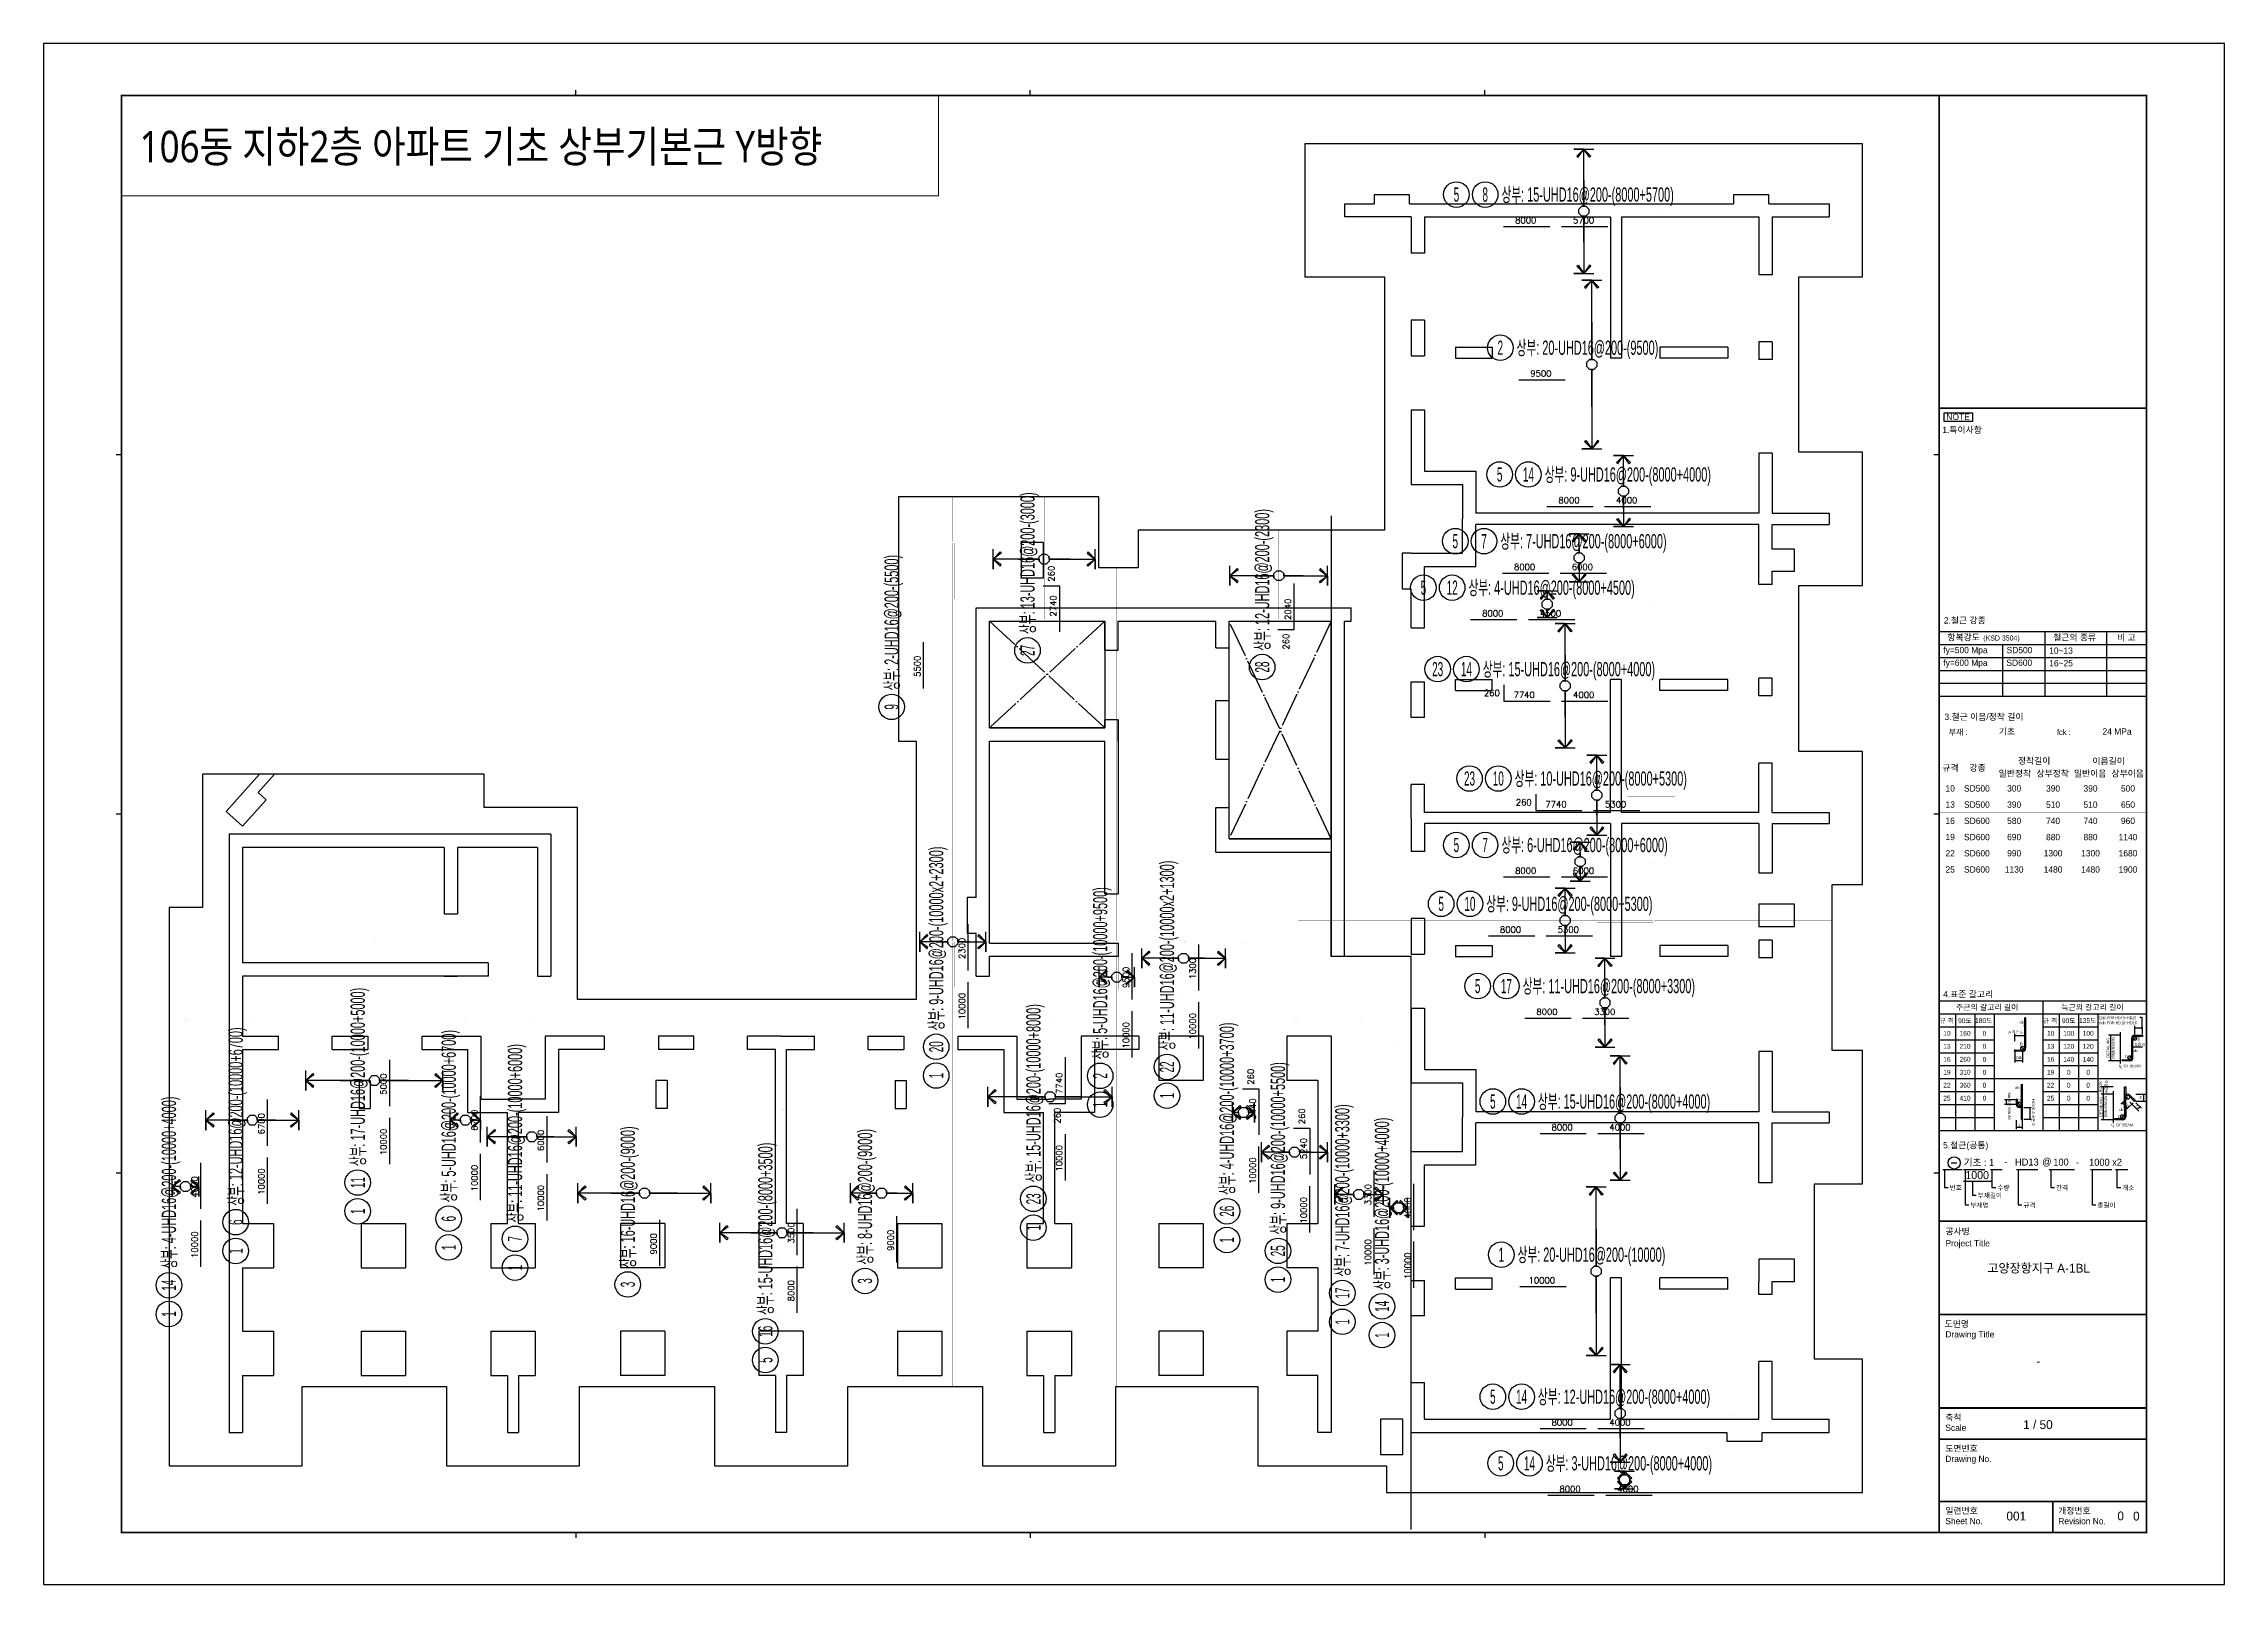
# Model space of a CAD drawing. Header units: millimetres. Extents: x 262481 to 2519995, y -394348 to 364571.
# Drawn here: x 467561 to 516701, y -183599 to -148891 of the extents above; entities that cross this region are included whole.
import ezdxf
from ezdxf.enums import TextEntityAlignment as Align

# ---------------------------------------------------------------- set-up
doc = ezdxf.new("R2010")
doc.units = ezdxf.units.MM
doc.header["$LTSCALE"] = 65
doc.linetypes.add('HID', pattern=[2.5, 2, -0.5])
doc.linetypes.add('XS-기초$0$DDOT', pattern=[14, 12, -1, 0, -1])
doc.layers.get('Defpoints').update_dxf_attribs({"color": 145})
for name, color, linetype in [('DIM', 7, 'Continuous'), ('RP_TAG', 7, 'Continuous'), ('XDIM', 7, 'Continuous'), ('XREBAR', 1, 'Continuous'), ('XS-기초$0$OPEN', 9, 'XS-기초$0$DDOT'), ('버림', 8, 'Continuous'), ('철근변경선', 1, 'HID')]:
    doc.layers.add(name, color=color, linetype=linetype)
doc.layers.add('XTITLE', color=22, linetype='Continuous', lineweight=0)
doc.styles.add('ARIAL', font='malgun.ttf')
doc.styles.add('HYULL', font='Dotum.ttf')
doc.styles.add('RPWK1', font='arial.ttf', dxfattribs={"bigfont": 'whgtxt.shx'})
doc.styles.add('RPWK2', font='romans.shx', dxfattribs={"bigfont": 'whgtxt.shx'})
doc.styles.add('XRebarSheet', font='Hmkmrhd_0.ttf')
doc.styles.add('돋움', font='malgun.ttf')
doc.dimstyles.new('NDIM', dxfattribs={"dimtxt": 3, "dimasz": 1.5, "dimexe": 2, "dimexo": 2, "dimgap": 1, "dimtad": 1, "dimdec": 0, "dimdsep": 46, "dimlunit": 6, "dimtxsty": 'ARIAL', "dimblk": 'DOT', "dimcen": 1, "dimclrd": 256, "dimclre": 7, "dimclrt": 3, "dimadec": 0, "dimazin": 0, "dimtfac": 1, "dimtdec": 0, "dimtix": 1, "dimtmove": 2, "dimatfit": 3, "dimldrblk": 'DOT', "dimfxl": 0, "dimtvp": 1, "dimtolj": 1, "dimlwd": -1, "dimlwe": -1, "dimarcsym": 0})

msp = doc.modelspace()

# ---------------------------------------------------------------- texts
at = {"color": 3, "style": 'XRebarSheet'}
for s, height, p in [('fy=500 Mpa', 141.99, (510368, -162622.8)), ('SD500', 141.99, (511793.2, -162622.9)), ('10~13', 141.99, (512753.4, -162636.4)), ('fy=600 Mpa', 141.99, (510367.4, -162908.4)), ('SD600', 141.99, (511788.6, -162908.4)), ('16~25', 141.99, (512753.9, -162918.4)), ('기초', 141.99, (511618, -164457.3)), ('24 MPa', 141.99, (513955.2, -164457.3)), ('001', 198.78, (511789.2, -182159.5))]:
    msp.add_text(s, height=height, dxfattribs=at).set_placement(p)
for s, height, p in [('정착길이', 141.99, (512413.5, -165047)), ('이음길이', 141.99, (514091.9, -165052.3)), ('10', 141.99, (510522.7, -165667.9)), ('SD500', 141.99, (511124.5, -165668.8)), ('일반정착', 141.99, (511979.5, -165332.7)), ('300', 141.99, (511964, -165668.8)), ('상부정착', 141.99, (512831.7, -165332.7)), ('390', 141.99, (512840.5, -165668.8)), ('일반이음', 141.99, (513676.3, -165332.7)), ('390', 141.99, (513684.6, -165668.8)), ('상부이음', 141.99, (514521.2, -165332.7)), ('500', 141.99, (514528.8, -165668.8)), ('13', 141.99, (510522.7, -166033.1)), ('SD500', 141.99, (511124.5, -166034)), ('390', 141.99, (511964, -166034)), ('510', 141.99, (512840.5, -166034)), ('510', 141.99, (513684.6, -166034)), ('650', 141.99, (514528.8, -166034)), ('16', 141.99, (510522.7, -166398.3)), ('SD600', 141.99, (511124.5, -166399.2)), ('580', 141.99, (511964, -166399.2)), ('740', 141.99, (512840.5, -166399.2)), ('740', 141.99, (513684.6, -166399.2)), ('960', 141.99, (514528.8, -166399.2)), ('22', 141.99, (510522.7, -167128.7)), ('19', 141.99, (510522.7, -166763.5)), ('SD600', 141.99, (511124.5, -166764.4)), ('SD600', 141.99, (511124.5, -167129.6)), ('990', 141.99, (511964, -167129.6)), ('690', 141.99, (511964, -166764.4)), ('1300', 141.99, (512840.5, -167129.6)), ('880', 141.99, (512840.5, -166764.4)), ('1300', 141.99, (513684.6, -167129.6)), ('880', 141.99, (513684.6, -166764.4)), ('1140', 141.99, (514528.8, -166764.4)), ('1680', 141.99, (514528.8, -167129.6)), ('25', 141.99, (510522.7, -167493.9)), ('SD600', 141.99, (511124.5, -167494.8)), ('1130', 141.99, (511964, -167494.8)), ('1480', 141.99, (512840.5, -167494.8)), ('1480', 141.99, (513684.6, -167494.8)), ('1900', 141.99, (514528.8, -167494.8)), ('10', 108.14, (510448.3, -171186.5)), ('13', 108.14, (510448.3, -171478.7)), ('210', 108.14, (510856.9, -171478)), ('160', 108.14, (510856.9, -171185.8)), ('0', 108.1, (511295.1, -171185.8)), ('0', 108.1, (511295.1, -171478)), ('10', 108.14, (512785.5, -171186.5)), ('13', 108.14, (512785.5, -171478.7)), ('100', 108.14, (513194.1, -171185.8)), ('120', 108.14, (513194.1, -171478)), ('100', 108.14, (513632.3, -171185.8)), ('120', 108.14, (513632.3, -171478)), ('16', 108.14, (510448.3, -171770.8)), ('260', 108.14, (510856.9, -171770.1)), ('0', 108.1, (511295.1, -171770.1)), ('16', 108.14, (512785.5, -171770.8)), ('140', 108.14, (513194.1, -171770.1)), ('140', 108.14, (513632.3, -171770.1)), ('22', 108.14, (510448.3, -172355.1)), ('19', 108.14, (510448.3, -172063)), ('310', 108.14, (510856.9, -172062.3)), ('360', 108.14, (510856.9, -172354.4)), ('0', 108.1, (511295.1, -172062.3)), ('0', 108.1, (511295.1, -172354.4)), ('22', 108.14, (512785.5, -172355.1)), ('19', 108.14, (512785.5, -172063)), ('0', 108.1, (513194.1, -172062.3)), ('0', 108.1, (513194.1, -172354.4)), ('0', 108.1, (513632.3, -172062.3)), ('0', 108.1, (513632.3, -172354.4)), ('25', 108.14, (510448.3, -172647.3)), ('410', 108.14, (510856.9, -172646.6)), ('0', 108.1, (511295.1, -172646.6)), ('25', 108.14, (512785.5, -172647.3)), ('0', 108.1, (513194.1, -172646.6)), ('0', 108.1, (513632.3, -172646.6))]:
    msp.add_text(s, height=height, dxfattribs=at).set_placement(p, align=Align.MIDDLE_CENTER)
for s, p in [('고양장항지구 A-1BL', (512517.1, -176470.7)), ('-', (512509.3, -178574.4)), ('1 / 50', (512499.6, -179995.8)), ('0', (514363.9, -182056.5)), ('0', (514716.9, -182061.8))]:
    msp.add_text(s, height=198.9, dxfattribs=at).set_placement(p, align=Align.MIDDLE)
at = {"layer": 'RP_TAG', "color": 2, "linetype": 'Continuous', "ltscale": 100, "style": 'RPWK2'}
for s, p in [('8000', (500958.9, -152983.3)), ('5700', (502261, -152983.3)), ('9500', (501299.7, -156433.3)), ('8000', (501932.5, -159288.3)), ('4000', (503234.6, -159288.3)), ('8000', (500932.5, -160790.8)), ('6000', (502234.6, -160790.8)), ('8000', (500215, -161838.3)), ('4500', (501517.1, -161838.3)), ('7740', (500923.1, -163672.1)), ('4000', (502265.7, -163673.3)), ('7740', (501640.6, -166137.1)), ('5300', (502983.2, -166138.3)), ('8000', (500957.5, -167635.8)), ('6000', (502259.6, -167635.8)), ('8000', (500615, -168960.8)), ('5300', (501917.1, -168960.8)), ('8000', (501436.4, -170813.3)), ('3300', (502738.5, -170813.3)), ('8000', (501778.9, -173413.3)), ('4000', (503081, -173413.3)), ('10000', (501321.2, -176863.3)), ('8000', (501778.9, -180063.3)), ('4000', (503081, -180063.3)), ('8000', (501957.5, -181563.3)), ('4000', (503259.6, -181563.3))]:
    msp.add_text(s, height=139.38, dxfattribs=at).set_placement(p, align=Align.BOTTOM_CENTER)
for p in [(490381, -161011.3), (494873.5, -172342.5), (496023.5, -173235)]:
    msp.add_text('260', height=139.38, rotation=90.00019, dxfattribs=at).set_placement(p, align=Align.BOTTOM_LEFT)
for s, rotation, p in [('2740', 90.00019, (490422.4, -161559.4)), ('2040', 90.00021, (495709.9, -161634)), ('5500', 90.00021, (487361.1, -162917.1)), ('2300', 90.00021, (488366.1, -169272.3)), ('1300', 90.00021, (493566.1, -169725.9)), ('9500', 90.00021, (492061.1, -169926.9)), ('10000', 90.00021, (488366.1, -170574.4)), ('10000', 90.00021, (492061.1, -171229)), ('10000', 90.00021, (493566.1, -171027.9)), ('5000', 90.00021, (475331.1, -172330.5)), ('7740', 90.00021, (490554.9, -172311.3)), ('6700', 90.00021, (477381.1, -173144.4)), ('3440', 90.00019, (494914.9, -172890.7)), ('6700', 90.00021, (472581.1, -173223)), ('10000', 90.00021, (475331.1, -173632.6)), ('6000', 90.00021, (478876.1, -173598)), ('10000', 90.00021, (490556.1, -174000.1)), ('5240', 90.00019, (496064.9, -173783.2)), ('4000', 90.00021, (471076.1, -174644.4)), ('10000', 90.00021, (472581.1, -174525.1)), ('10000', 90.00021, (477381.1, -174446.5)), ('10000', 90.00021, (494916.1, -174279)), ('10000', 90.00021, (478876.1, -174900.1)), ('10000', 90.00021, (496066.1, -175171.5)), ('3300', 90.00021, (497516.1, -174819.4)), ('4000', 90.00021, (498411.1, -175119.4)), ('10000', 90.00021, (471076.1, -175946.5)), ('9000', 90.00021, (481416.1, -175928.2)), ('3500', 90.00021, (484516.1, -175681.9)), ('9000', 90.00021, (486761.1, -175849.6)), ('10000', 90.00021, (497516.1, -176121.5)), ('10000', 90.00021, (498411.1, -176421.5)), ('8000', 90.00021, (484516.1, -176984))]:
    msp.add_text(s, height=139.38, rotation=rotation, dxfattribs=at).set_placement(p, align=Align.BOTTOM_CENTER)
for p in [(495668.5, -162182.2), (490513.5, -172859.5)]:
    msp.add_text('260', height=139.38, rotation=90.00021, dxfattribs=at).set_placement(p, align=Align.BOTTOM_RIGHT)
for p in [(500375, -163630.8), (501092.5, -166095.8)]:
    msp.add_text('260', height=139.38, dxfattribs=at).set_placement(p, align=Align.BOTTOM_RIGHT)
at = {"layer": 'XTITLE', "color": 2, "style": '돋움', "width": 0.85}
msp.add_text('106동 지하2층 아파트 기초 상부기본근 Y방향', height=709.93, dxfattribs=at).set_placement((469726.4, -151210.7), align=Align.MIDDLE_LEFT)

# ---------------------------------------------------------------- blocks, each defined once
blk = doc.blocks.new('_Dot')
at = {"color": 0, "linetype": 'ByBlock', "lineweight": -2}
blk.add_line((-0.5, 0), (-1, 0), dxfattribs=at)
at = {"color": 0, "linetype": 'ByBlock', "const_width": 0.5}
blk.add_lwpolyline([(-0.25, 0, 1), (0.25, 0, 1)], format="xyb", close=True, dxfattribs=at)
blk = doc.blocks.new('*D12')
at = {"color": 7, "transparency": 16777216}
for p, q in [((80432, 20451), (80432, 20463)), ((80477, 20451), (80477, 20463))]:
    blk.add_line(p, q, dxfattribs=at)
at = {"transparency": 16777216}
blk.add_line((80433, 20461), (80475, 20461), dxfattribs=at)
at = {"layer": 'Defpoints', "color": 0, "transparency": 16777216}
for p in [(80432, 20449), (80477, 20461), (80477, 20449)]:
    blk.add_point(p, dxfattribs=at)
at = {"transparency": 16777216, "xscale": 1.5, "yscale": 1.5, "zscale": 1.5, "rotation": 180}
blk.add_blockref('_Dot', (80432, 20461), dxfattribs=at)
at = {"transparency": 16777216, "xscale": 1.5, "yscale": 1.5, "zscale": 1.5}
blk.add_blockref('_Dot', (80477, 20461), dxfattribs=at)
blk = doc.blocks.new('*D13')
at = {"color": 7, "transparency": 16777216}
for p, q in [((76172, 19024), (76172, 19045)), ((76217, 19024), (76217, 19045))]:
    blk.add_line(p, q, dxfattribs=at)
at = {"transparency": 16777216}
blk.add_line((76215, 19043), (76174, 19043), dxfattribs=at)
at = {"layer": 'Defpoints', "color": 0, "transparency": 16777216}
for p in [(76172, 19043), (76172, 19022), (76217, 19022)]:
    blk.add_point(p, dxfattribs=at)
at = {"transparency": 16777216, "xscale": 1.5, "yscale": 1.5, "zscale": 1.5, "rotation": 180}
blk.add_blockref('_Dot', (76172, 19043), dxfattribs=at)
at = {"transparency": 16777216, "xscale": 1.5, "yscale": 1.5, "zscale": 1.5}
blk.add_blockref('_Dot', (76217, 19043), dxfattribs=at)
blk = doc.blocks.new('*D14')
at = {"transparency": 16777216}
blk.add_line((80158, 18181), (80199, 18181), dxfattribs=at)
at = {"layer": 'Defpoints', "color": 0, "transparency": 16777216}
for p in [(80156, 18181), (80201, 18181), (80201, 18181)]:
    blk.add_point(p, dxfattribs=at)
at = {"transparency": 16777216, "xscale": 1.5, "yscale": 1.5, "zscale": 1.5, "rotation": 180}
blk.add_blockref('_Dot', (80156, 18181), dxfattribs=at)
at = {"transparency": 16777216, "xscale": 1.5, "yscale": 1.5, "zscale": 1.5}
blk.add_blockref('_Dot', (80201, 18181), dxfattribs=at)
blk = doc.blocks.new('xdfndgns')
at = {"color": 3, "linetype": 'ByBlock'}
blk.add_lwpolyline([(37475, 13090), (38160, 13090), (38160, 16090), (36725, 16090), (36725, 19830), (38160, 19830), (38160, 22830), (36725, 22830), (36725, 26780), (38160, 26780), (38160, 29780), (25595, 29780), (25595, 26780), (27385, 26780), (27385, 21075), (21835, 21075), (21835, 20225), (20950, 20225), (20950, 21825), (16435, 21825), (16435, 16325), (16835, 16325), (16835, 10500), (9200, 10500), (9200, 14825), (7100, 14825), (7100, 15575), (750, 15575), (750, 12575), (0, 12575), (0, 0), (3000, 0), (3000, 1785), (6250, 1785), (6250, 0), (9250, 0), (9250, 1785), (12290, 1785), (12290, 0), (15290, 0), (15290, 1785), (18330, 1785), (18330, 0), (21330, 0), (21330, 1785), (24535, 1785), (24535, 0), (27435, 0), (27435, -600), (38160, -600), (38160, 2400), (37075, 2400), (37075, 6350), (38160, 6350), (38160, 9350), (37475, 9350)], close=True, dxfattribs=at)
at = {"layer": 'DIM', "color": 5}
for p, q in [((27950, 28630), (27150, 28630)), ((27150, 28630), (27150, 28430)), ((27950, 28430), (27950, 28630)), ((36050, 28630), (35250, 28630)), ((35250, 28630), (35250, 28430)), ((36050, 28430), (36050, 28630)), ((26495, 28430), (27150, 28430)), ((26495, 28130), (26495, 28430)), ((27985, 28130), (26495, 28130)), ((27950, 28430), (35250, 28430)), ((27985, 28130), (27985, 27315)), ((28285, 28130), (28285, 27315)), ((28285, 28130), (32480, 28130)), ((32480, 28130), (32480, 24950)), ((32730, 28130), (32730, 24950)), ((32730, 28130), (35825, 28130)), ((35825, 28130), (35825, 26830)), ((36050, 28430), (37410, 28430)), ((36125, 28130), (36125, 26830)), ((36125, 28130), (37410, 28130)), ((37410, 28430), (37410, 28130)), ((28285, 27315), (27985, 27315)), ((36125, 26830), (35825, 26830)), ((28285, 25805), (27985, 25805)), ((27985, 25805), (27985, 25005)), ((28285, 25805), (28285, 25005)), ((28985, 25200), (29815, 25200)), ((28985, 25200), (28985, 24950)), ((29815, 25200), (29815, 24950)), ((35125, 25200), (33590, 25200)), ((33590, 25200), (33590, 24950)), ((35125, 25200), (35125, 24950)), ((35825, 25320), (35825, 24920)), ((36125, 25320), (35825, 25320)), ((36125, 25320), (36125, 24920)), ((27985, 25005), (28285, 25005)), ((28985, 24950), (29815, 24950)), ((32730, 24950), (32480, 24950)), ((35125, 24950), (33590, 24950)), ((36125, 24920), (35825, 24920)), ((27985, 23785), (28285, 23785)), ((27985, 23785), (27985, 22105)), ((28285, 23785), (28285, 22405)), ((35825, 22810), (35825, 21455)), ((36125, 22810), (35825, 22810)), ((36125, 22810), (36125, 21455)), ((28285, 22405), (29445, 22405)), ((29445, 22405), (29445, 21455)), ((27985, 22105), (29145, 22105)), ((29145, 22105), (29145, 21330)), ((29145, 20555), (29145, 21330)), ((35825, 21455), (29445, 21455)), ((35825, 21205), (29445, 21205)), ((29445, 20255), (29445, 21205)), ((35825, 19850), (35825, 21205)), ((36125, 21455), (37410, 21455)), ((36125, 20650), (36125, 21205)), ((36125, 21205), (37410, 21205)), ((37410, 21455), (37410, 21205)), ((19700, 20800), (19200, 20800)), ((19200, 20800), (19200, 20000)), ((19700, 20000), (19700, 20800)), ((36625, 20650), (36125, 20650)), ((36625, 20150), (36625, 20650)), ((27985, 20555), (27785, 20555)), ((27785, 20555), (27785, 19755)), ((27985, 20555), (29145, 20555)), ((28285, 18875), (28285, 20255)), ((28285, 20255), (29445, 20255)), ((36125, 19850), (36125, 20150)), ((36125, 20150), (36625, 20150)), ((19200, 20000), (19700, 20000)), ((27785, 19755), (27985, 19755)), ((27985, 18875), (27985, 19755)), ((36125, 19850), (35825, 19850)), ((18185, 19325), (26635, 19325)), ((18185, 12800), (18185, 19325)), ((26635, 19025), (26635, 19325)), ((18485, 16625), (18485, 19025)), ((18485, 19025), (21085, 19025)), ((21085, 18370), (21085, 19025)), ((21385, 19025), (23585, 19025)), ((21385, 18370), (21385, 19025)), ((23585, 18425), (23585, 19025)), ((23885, 19025), (26185, 19025)), ((23885, 18425), (23885, 19025)), ((26185, 14125), (26185, 19025)), ((26485, 11475), (26485, 19025)), ((26485, 19025), (26635, 19025)), ((27985, 18875), (28285, 18875)), ((21085, 18370), (21385, 18370)), ((23585, 18425), (23885, 18425)), ((28985, 17710), (29815, 17710)), ((28985, 17460), (28985, 17710)), ((29815, 17460), (29815, 17710)), ((32480, 14715), (32480, 17710)), ((32730, 17710), (32480, 17710)), ((32730, 14715), (32730, 17710)), ((35125, 17710), (33590, 17710)), ((33590, 17460), (33590, 17710)), ((35125, 17460), (35125, 17710)), ((35825, 17340), (35825, 17740)), ((36125, 17740), (35825, 17740)), ((36125, 17340), (36125, 17740)), ((23585, 15915), (23585, 17235)), ((23585, 17235), (23885, 17235)), ((23885, 15915), (23885, 17235)), ((27985, 17655), (28285, 17655)), ((27985, 16855), (27985, 17655)), ((28285, 16855), (28285, 17655)), ((28985, 17460), (29815, 17460)), ((35125, 17460), (33590, 17460)), ((36125, 17340), (35825, 17340)), ((21085, 16625), (21085, 16800)), ((21385, 16800), (21085, 16800)), ((21385, 16800), (21385, 12885)), ((21385, 16325), (21385, 16800)), ((28285, 16855), (27985, 16855)), ((18485, 16625), (21085, 16625)), ((18485, 11775), (18485, 16325)), ((18485, 16325), (21085, 16325)), ((21085, 12885), (21085, 16325)), ((23585, 15915), (23885, 15915)), ((36125, 15830), (35825, 15830)), ((35825, 14715), (35825, 15830)), ((36125, 14715), (36125, 15830)), ((2034, 15575), (1283, 14741)), ((2371, 15575), (2005, 15168)), ((28285, 15345), (27985, 15345)), ((27985, 14590), (27985, 15345)), ((28285, 14715), (28285, 15345)), ((1655, 14407), (2190, 15001)), ((2190, 15001), (2005, 15168)), ((23585, 13825), (23585, 14825)), ((23585, 14825), (23885, 14825)), ((23885, 14125), (23885, 14825)), ((1283, 14741), (1655, 14407)), ((27985, 14590), (27985, 13835)), ((32480, 14715), (28285, 14715)), ((32480, 14465), (28285, 14465)), ((28285, 14465), (28285, 13835)), ((32480, 14465), (32480, 11470)), ((35825, 14715), (32730, 14715)), ((35825, 14465), (32730, 14465)), ((32730, 14465), (32730, 11470)), ((35825, 14465), (35825, 13350)), ((36125, 14715), (37410, 14715)), ((36125, 14465), (36125, 13350)), ((36125, 14465), (37410, 14465)), ((37410, 14715), (37410, 14465)), ((1350, 14225), (1350, 750)), ((8600, 14225), (1350, 14225)), ((6200, 13925), (1650, 13925)), ((1650, 13925), (1650, 11325)), ((6200, 13925), (6200, 12435)), ((8300, 13925), (6500, 13925)), ((6500, 13925), (6500, 12435)), ((8300, 13925), (8300, 11025)), ((8600, 14225), (8600, 11025)), ((23585, 13825), (26185, 13825)), ((23885, 14125), (26185, 14125)), ((26185, 11475), (26185, 13825)), ((28285, 13835), (27985, 13835)), ((36125, 13350), (35825, 13350)), ((18185, 12800), (17985, 12800)), ((17985, 12800), (17985, 12000)), ((21085, 12885), (21385, 12885)), ((6200, 12435), (6500, 12435)), ((28285, 12325), (27985, 12325)), ((27985, 12325), (27985, 11525)), ((28285, 12325), (28285, 11525)), ((35825, 12650), (35825, 12150)), ((36625, 12650), (35825, 12650)), ((36625, 12150), (36625, 12650)), ((17985, 12000), (18185, 12000)), ((18185, 11025), (18185, 12000)), ((35825, 12150), (36625, 12150)), ((35825, 11840), (35825, 11440)), ((36125, 11840), (35825, 11840)), ((36125, 11840), (36125, 11440)), ((7190, 11325), (1650, 11325)), ((7190, 11325), (7190, 11025)), ((18485, 11775), (21385, 11775)), ((18485, 11025), (18485, 11475)), ((18485, 11475), (21385, 11475)), ((21385, 11775), (21385, 11475)), ((26185, 11475), (26485, 11475)), ((27985, 11525), (28285, 11525)), ((28985, 11720), (29815, 11720)), ((28985, 11720), (28985, 11470)), ((28985, 11470), (29815, 11470)), ((29815, 11720), (29815, 11470)), ((32730, 11470), (32480, 11470)), ((35125, 11720), (33590, 11720)), ((33590, 11720), (33590, 11470)), ((35125, 11470), (33590, 11470)), ((35125, 11720), (35125, 11470)), ((36125, 11440), (35825, 11440)), ((7190, 11025), (1650, 11025)), ((1650, 11025), (1650, 9675)), ((6200, 11025), (6500, 11025)), ((8300, 11025), (8600, 11025)), ((18185, 11025), (18485, 11025)), ((27985, 10305), (28285, 10305)), ((27985, 10305), (27985, 8625)), ((28285, 10305), (28285, 8925)), ((1650, 9675), (2465, 9675)), ((1650, 9375), (2465, 9375)), ((1650, 9375), (1650, 5455)), ((2465, 9375), (2465, 9675)), ((3675, 9375), (3675, 9675)), ((3675, 9675), (4475, 9675)), ((3675, 9375), (4475, 9375)), ((4475, 9675), (4475, 9375)), ((5695, 9675), (5695, 9375)), ((5695, 9675), (7025, 9675)), ((5695, 9375), (6725, 9375)), ((6725, 9375), (6725, 7955)), ((7025, 9675), (7025, 8255)), ((9805, 9675), (8475, 9675)), ((8475, 9675), (8475, 8255)), ((9805, 9375), (8775, 9375)), ((8775, 9375), (8775, 7955)), ((9805, 9675), (9805, 9375)), ((11025, 9675), (11025, 9375)), ((11825, 9675), (11025, 9675)), ((11825, 9375), (11025, 9375)), ((11825, 9375), (11825, 9675)), ((13035, 9375), (13035, 9675)), ((13790, 9675), (13035, 9675)), ((13665, 9375), (13035, 9375)), ((13665, 5455), (13665, 9375)), ((13790, 9675), (14545, 9675)), ((13915, 5455), (13915, 9375)), ((13915, 9375), (14545, 9375)), ((14545, 9375), (14545, 9675)), ((15755, 9375), (15755, 9675)), ((15755, 9675), (16555, 9675)), ((15755, 9375), (16555, 9375)), ((16555, 9675), (16555, 9375)), ((17775, 9675), (17775, 9375)), ((17775, 9675), (19105, 9675)), ((17775, 9375), (18805, 9375)), ((18805, 9375), (18805, 7955)), ((19105, 9675), (19105, 8255)), ((21850, 9675), (20555, 9675)), ((20555, 9675), (20555, 8255)), ((21850, 9375), (20855, 9375)), ((20855, 9375), (20855, 7955)), ((21850, 9675), (21850, 9375)), ((23300, 9675), (22300, 9675)), ((22300, 9675), (22300, 8675)), ((23300, 9675), (23300, 8675)), ((26185, 9675), (25185, 9675)), ((25185, 9675), (25185, 8675)), ((26185, 9675), (26185, 750)), ((28285, 8925), (29445, 8925)), ((29445, 8925), (29445, 7975)), ((35825, 9330), (35825, 7975)), ((36125, 9330), (35825, 9330)), ((36125, 9330), (36125, 7975)), ((4280, 8675), (4280, 8045)), ((4280, 8675), (4530, 8675)), ((4530, 8675), (4530, 8045)), ((10970, 8675), (10970, 8045)), ((11220, 8675), (10970, 8675)), ((11220, 8675), (11220, 8045)), ((16360, 8675), (16360, 8045)), ((16360, 8675), (16610, 8675)), ((16610, 8675), (16610, 8045)), ((23300, 8675), (22300, 8675)), ((25885, 8675), (25185, 8675)), ((25885, 8675), (25885, 5455)), ((27985, 8625), (29145, 8625)), ((29145, 8625), (29145, 7850)), ((4280, 8045), (4530, 8045)), ((6725, 7955), (7625, 7955)), ((7025, 8255), (7750, 8255)), ((7625, 5455), (7625, 7955)), ((8475, 8255), (7750, 8255)), ((7875, 5455), (7875, 7955)), ((8775, 7955), (7875, 7955)), ((11220, 8045), (10970, 8045)), ((16360, 8045), (16610, 8045)), ((18805, 7955), (19705, 7955)), ((19105, 8255), (19830, 8255)), ((19705, 5455), (19705, 7955)), ((20555, 8255), (19830, 8255)), ((20855, 7955), (19955, 7955)), ((19955, 5455), (19955, 7955)), ((35825, 7975), (29445, 7975)), ((36125, 7975), (37410, 7975)), ((37410, 7975), (37410, 7725)), ((29145, 7075), (29145, 7850)), ((29445, 6775), (29445, 7725)), ((35825, 7725), (29445, 7725)), ((35825, 6370), (35825, 7725)), ((36125, 6370), (36125, 7725)), ((36125, 7725), (37410, 7725)), ((27985, 5395), (27985, 7075)), ((27985, 7075), (29145, 7075)), ((28285, 5395), (28285, 6775)), ((28285, 6775), (29445, 6775)), ((36125, 6370), (35825, 6370)), ((1650, 5455), (2350, 5455)), ((2350, 5455), (2350, 4455)), ((4330, 5455), (5330, 5455)), ((4330, 5455), (4330, 4455)), ((5330, 5455), (5330, 4455)), ((7250, 5455), (7625, 5455)), ((7250, 5455), (7250, 4455)), ((7875, 5455), (8250, 5455)), ((8250, 5455), (8250, 4455)), ((11170, 5455), (10170, 5455)), ((10170, 5455), (10170, 4455)), ((11170, 5455), (11170, 4455)), ((13665, 5455), (13290, 5455)), ((13290, 5455), (13290, 4455)), ((14290, 5455), (13915, 5455)), ((14290, 5455), (14290, 4455)), ((16410, 5455), (17410, 5455)), ((16410, 5455), (16410, 4455)), ((17410, 5455), (17410, 4455)), ((19330, 5455), (19705, 5455)), ((19330, 5455), (19330, 4455)), ((19955, 5455), (20330, 5455)), ((20330, 5455), (20330, 4455)), ((22300, 5455), (23300, 5455)), ((22300, 5455), (22300, 4455)), ((23300, 5455), (23300, 4455)), ((25185, 5455), (25885, 5455)), ((25185, 5455), (25185, 4455)), ((27985, 5395), (28285, 5395)), ((1650, 4455), (1650, 3035)), ((1650, 4455), (2350, 4455)), ((4330, 4455), (5330, 4455)), ((7250, 4455), (8250, 4455)), ((11170, 4455), (10170, 4455)), ((14290, 4455), (13290, 4455)), ((16410, 4455), (17410, 4455)), ((19330, 4455), (20330, 4455)), ((23300, 4455), (22300, 4455)), ((25885, 4455), (25185, 4455)), ((25885, 4455), (25885, 3035)), ((36625, 4650), (35825, 4650)), ((35825, 4650), (35825, 4150)), ((36625, 4150), (36625, 4650)), ((27985, 4175), (28285, 4175)), ((27985, 3375), (27985, 4175)), ((28285, 3375), (28285, 4175)), ((28985, 4230), (29815, 4230)), ((28985, 3980), (28985, 4230)), ((28985, 3980), (29815, 3980)), ((29815, 3980), (29815, 4230)), ((32480, 1050), (32480, 4230)), ((32730, 4230), (32480, 4230)), ((32730, 1050), (32730, 4230)), ((35125, 4230), (33590, 4230)), ((33590, 3980), (33590, 4230)), ((35125, 3980), (33590, 3980)), ((35125, 3980), (35125, 4230)), ((35825, 3860), (35825, 4150)), ((36125, 3860), (36125, 4150)), ((36125, 4150), (36625, 4150)), ((36125, 3860), (35825, 3860)), ((1650, 3035), (2350, 3035)), ((2350, 3035), (2350, 2035)), ((4330, 3035), (5330, 3035)), ((4330, 3035), (4330, 2035)), ((5330, 3035), (5330, 2035)), ((7250, 3035), (8250, 3035)), ((7250, 3035), (7250, 2035)), ((8250, 3035), (8250, 2035)), ((11170, 3035), (10170, 3035)), ((10170, 3035), (10170, 2035)), ((11170, 3035), (11170, 2035)), ((14290, 3035), (13290, 3035)), ((13290, 3035), (13290, 2035)), ((14290, 3035), (14290, 2035)), ((16410, 3035), (17410, 3035)), ((16410, 3035), (16410, 2035)), ((17410, 3035), (17410, 2035)), ((19330, 3035), (20330, 3035)), ((19330, 3035), (19330, 2035)), ((20330, 3035), (20330, 2035)), ((23300, 3035), (22300, 3035)), ((22300, 3035), (22300, 2035)), ((23300, 3035), (23300, 2035)), ((25185, 3035), (25185, 2035)), ((25885, 3035), (25185, 3035)), ((28285, 3375), (27985, 3375)), ((1650, 2035), (1650, 750)), ((1650, 2035), (2350, 2035)), ((4330, 2035), (5330, 2035)), ((7250, 2035), (7625, 2035)), ((7625, 2035), (7625, 750)), ((7875, 2035), (7875, 750)), ((7875, 2035), (8250, 2035)), ((11170, 2035), (10170, 2035)), ((13665, 2035), (13290, 2035)), ((13665, 2035), (13665, 750)), ((13915, 2035), (13915, 750)), ((14290, 2035), (13915, 2035)), ((16410, 2035), (17410, 2035)), ((19330, 2035), (19705, 2035)), ((19705, 2035), (19705, 750)), ((19955, 2035), (19955, 750)), ((19955, 2035), (20330, 2035)), ((23300, 2035), (22300, 2035)), ((25885, 2035), (25185, 2035)), ((25885, 750), (25885, 2035)), ((36125, 2350), (35825, 2350)), ((35825, 1050), (35825, 2350)), ((36125, 1050), (36125, 2350)), ((28285, 1865), (27985, 1865)), ((27985, 750), (27985, 1865)), ((28285, 1050), (28285, 1865)), ((27800, 1050), (27300, 1050)), ((27300, 1050), (27300, 250)), ((27800, 250), (27800, 1050)), ((28285, 1050), (32480, 1050)), ((32730, 1050), (35825, 1050)), ((36125, 1050), (37410, 1050)), ((37410, 750), (37410, 1050)), ((1350, 750), (1650, 750)), ((7625, 750), (7875, 750)), ((13915, 750), (13665, 750)), ((19705, 750), (19955, 750)), ((26185, 750), (25885, 750)), ((27985, 750), (35100, 750)), ((35100, 750), (35100, 550)), ((35100, 550), (35900, 550)), ((35900, 750), (37410, 750)), ((35900, 550), (35900, 750)), ((27300, 250), (27800, 250))]:
    blk.add_line(p, q, dxfattribs=at)
at = {"layer": 'XS-기초$0$OPEN', "color": 1}
for p, q in [((21085, 19025), (18485, 16625)), ((18485, 19025), (21085, 16625)), ((26185, 19025), (23885, 14125)), ((26185, 14125), (23885, 19025))]:
    blk.add_line(p, q, dxfattribs=at)
at = {"layer": 'XS-기초$0$OPEN', "color": 1, "linetype": 'ByBlock'}
for points in [[(18485, 19025), (21085, 19025), (21085, 16625), (18485, 16625)], [(23885, 19025), (26185, 19025), (26185, 14125), (23885, 14125)]]:
    blk.add_lwpolyline(points, close=True, dxfattribs=at)
at = {"layer": '철근변경선', "linetype": 'ByBlock', "ltscale": 2, "const_width": 30}
blk.add_lwpolyline([(27985, -1437), (27985, 11475), (26185, 11475), (26185, 21404)], dxfattribs=at)
blk = doc.blocks.new('*U2425', base_point=(470384.0943, -176573.0776))
at = {"layer": 'RP_TAG', "color": 0, "linetype": 'Continuous', "ltscale": 100}
for centre in [(470384.095352, -176861.0776), (470384.097744, -177509.0776)]:
    blk.add_circle(centre, 288, dxfattribs=at)
at = {"layer": 'RP_TAG', "color": 0, "linetype": 'Continuous', "ltscale": 100, "style": 'RPWK1', "width": 0.55}
blk.add_text('상부: 4-UHD16@200-(10000+4000)', height=320, rotation=90.0002104601, dxfattribs=at).set_placement((470384.09398, -176493.0776), align=Align.MIDDLE_LEFT)
at = {"layer": 'RP_TAG', "color": 0, "linetype": 'Continuous', "ltscale": 100, "style": 'RPWK1', "width": 0.5}
for s, rotation, oblique, p in [('14', 90.0002104552, 359.9999999951, (470384.095352, -176861.0776)), ('1', 90.0002104619, 0.0000000017, (470384.097744, -177509.0776))]:
    blk.add_text(s, height=320, rotation=rotation, dxfattribs=dict(at, oblique=oblique)).set_placement(p, align=Align.MIDDLE_CENTER)
blk = doc.blocks.new('*U2426', base_point=(497719.0943, -177048.0776))
at = {"layer": 'RP_TAG', "color": 0, "linetype": 'Continuous', "ltscale": 100}
for centre in [(497719.095352, -177336.0776), (497719.097744, -177984.0776)]:
    blk.add_circle(centre, 288, dxfattribs=at)
at = {"layer": 'RP_TAG', "color": 0, "linetype": 'Continuous', "ltscale": 100, "style": 'RPWK1', "width": 0.55}
blk.add_text('상부: 3-UHD16@200-(10000+4000)', height=320, rotation=90.0002104601, dxfattribs=at).set_placement((497719.09398, -176968.0776), align=Align.MIDDLE_LEFT)
at = {"layer": 'RP_TAG', "color": 0, "linetype": 'Continuous', "ltscale": 100, "style": 'RPWK1', "oblique": 0.0000000017, "width": 0.5}
for s, p in [('14', (497719.095352, -177336.0776)), ('1', (497719.097744, -177984.0776))]:
    blk.add_text(s, height=320, rotation=90.0002104619, dxfattribs=at).set_placement(p, align=Align.MIDDLE_CENTER)
blk = doc.blocks.new('*U2427', base_point=(496824.0943, -176748.0776))
at = {"layer": 'RP_TAG', "color": 0, "linetype": 'Continuous', "ltscale": 100}
for centre in [(496824.095352, -177036.0776), (496824.097744, -177684.0776)]:
    blk.add_circle(centre, 288, dxfattribs=at)
at = {"layer": 'RP_TAG', "color": 0, "linetype": 'Continuous', "ltscale": 100, "style": 'RPWK1', "width": 0.55}
blk.add_text('상부: 7-UHD16@200-(10000+3300)', height=320, rotation=90.0002104601, dxfattribs=at).set_placement((496824.09398, -176668.0776), align=Align.MIDDLE_LEFT)
at = {"layer": 'RP_TAG', "color": 0, "linetype": 'Continuous', "ltscale": 100, "style": 'RPWK1', "oblique": 0.0000000017, "width": 0.5}
for s, p in [('17', (496824.095352, -177036.0776)), ('1', (496824.097744, -177684.0776))]:
    blk.add_text(s, height=320, rotation=90.0002104619, dxfattribs=at).set_placement(p, align=Align.MIDDLE_CENTER)
blk = doc.blocks.new('*U2428', base_point=(474639.0943, -174259.1491))
at = {"layer": 'RP_TAG', "color": 0, "linetype": 'Continuous', "ltscale": 100}
for centre in [(474639.095352, -174547.1491), (474639.097744, -175195.1491)]:
    blk.add_circle(centre, 288, dxfattribs=at)
at = {"layer": 'RP_TAG', "color": 0, "linetype": 'Continuous', "ltscale": 100, "style": 'RPWK1', "width": 0.55}
blk.add_text('상부: 17-UHD16@200-(10000+5000)', height=320, rotation=90.0002104601, dxfattribs=at).set_placement((474639.09398, -174179.1491), align=Align.MIDDLE_LEFT)
at = {"layer": 'RP_TAG', "color": 0, "linetype": 'Continuous', "ltscale": 100, "style": 'RPWK1', "width": 0.5}
for s, rotation, oblique, p in [('11', 90.0002104619, 0.0000000017, (474639.095352, -174547.1491)), ('1', 90.0002104552, 359.9999999951, (474639.097744, -175195.1491))]:
    blk.add_text(s, height=320, rotation=rotation, dxfattribs=dict(at, oblique=oblique)).set_placement(p, align=Align.MIDDLE_CENTER)
blk = doc.blocks.new('*U2429', base_point=(478184.0943, -175526.6491))
at = {"layer": 'RP_TAG', "color": 0, "linetype": 'Continuous', "ltscale": 100}
for centre in [(478184.095352, -175814.6491), (478184.097744, -176462.6491)]:
    blk.add_circle(centre, 288, dxfattribs=at)
at = {"layer": 'RP_TAG', "color": 0, "linetype": 'Continuous', "ltscale": 100, "style": 'RPWK1', "width": 0.55}
blk.add_text('상부: 11-UHD16@200-(10000+6000)', height=320, rotation=90.0002104601, dxfattribs=at).set_placement((478184.09398, -175446.6491), align=Align.MIDDLE_LEFT)
at = {"layer": 'RP_TAG', "color": 0, "linetype": 'Continuous', "ltscale": 100, "style": 'RPWK1', "oblique": 359.9999999951, "width": 0.5}
for s, p in [('7', (478184.095352, -175814.6491)), ('1', (478184.097744, -176462.6491))]:
    blk.add_text(s, height=320, rotation=90.0002104552, dxfattribs=at).set_placement(p, align=Align.MIDDLE_CENTER)
blk = doc.blocks.new('*U2430', base_point=(489864.0943, -174626.6491))
at = {"layer": 'RP_TAG', "color": 0, "linetype": 'Continuous', "ltscale": 100}
for centre in [(489864.095352, -174914.6491), (489864.097744, -175562.6491)]:
    blk.add_circle(centre, 288, dxfattribs=at)
at = {"layer": 'RP_TAG', "color": 0, "linetype": 'Continuous', "ltscale": 100, "style": 'RPWK1', "width": 0.55}
blk.add_text('상부: 15-UHD16@200-(10000+8000)', height=320, rotation=90.0002104601, dxfattribs=at).set_placement((489864.09398, -174546.6491), align=Align.MIDDLE_LEFT)
at = {"layer": 'RP_TAG', "color": 0, "linetype": 'Continuous', "ltscale": 100, "style": 'RPWK1', "width": 0.5}
for s, rotation, oblique, p in [('23', 90.0002104552, 359.9999999951, (489864.095352, -174914.6491)), ('1', 90.0002104619, 0.0000000017, (489864.097744, -175562.6491))]:
    blk.add_text(s, height=320, rotation=rotation, dxfattribs=dict(at, oblique=oblique)).set_placement(p, align=Align.MIDDLE_CENTER)
blk = doc.blocks.new('*U2431', base_point=(471889.0943, -175151.6491))
at = {"layer": 'RP_TAG', "color": 0, "linetype": 'Continuous', "ltscale": 100}
for centre in [(471889.095352, -175439.6491), (471889.097744, -176087.6491)]:
    blk.add_circle(centre, 288, dxfattribs=at)
at = {"layer": 'RP_TAG', "color": 0, "linetype": 'Continuous', "ltscale": 100, "style": 'RPWK1', "width": 0.55}
blk.add_text('상부: 12-UHD16@200-(10000+6700)', height=320, rotation=90.0002104601, dxfattribs=at).set_placement((471889.09398, -175071.6491), align=Align.MIDDLE_LEFT)
at = {"layer": 'RP_TAG', "color": 0, "linetype": 'Continuous', "ltscale": 100, "style": 'RPWK1', "width": 0.5}
for s, rotation, oblique, p in [('6', 90.0002104619, 0.0000000017, (471889.095352, -175439.6491)), ('1', 90.0002104552, 359.9999999951, (471889.097744, -176087.6491))]:
    blk.add_text(s, height=320, rotation=rotation, dxfattribs=dict(at, oblique=oblique)).set_placement(p, align=Align.MIDDLE_CENTER)
blk = doc.blocks.new('*U2432', base_point=(476689.0943, -175073.0776))
at = {"layer": 'RP_TAG', "color": 0, "linetype": 'Continuous', "ltscale": 100}
for centre in [(476689.095352, -175361.0776), (476689.097744, -176009.0776)]:
    blk.add_circle(centre, 288, dxfattribs=at)
at = {"layer": 'RP_TAG', "color": 0, "linetype": 'Continuous', "ltscale": 100, "style": 'RPWK1', "width": 0.55}
blk.add_text('상부: 5-UHD16@200-(10000+6700)', height=320, rotation=90.0002104601, dxfattribs=at).set_placement((476689.09398, -174993.0776), align=Align.MIDDLE_LEFT)
at = {"layer": 'RP_TAG', "color": 0, "linetype": 'Continuous', "ltscale": 100, "style": 'RPWK1', "oblique": 0.0000000017, "width": 0.5}
for s, p in [('6', (476689.095352, -175361.0776)), ('1', (476689.097744, -176009.0776))]:
    blk.add_text(s, height=320, rotation=90.0002104619, dxfattribs=at).set_placement(p, align=Align.MIDDLE_CENTER)
blk = doc.blocks.new('*U2433', base_point=(495374.0943, -175798.0776))
at = {"layer": 'RP_TAG', "color": 0, "linetype": 'Continuous', "ltscale": 100}
for centre in [(495374.095352, -176086.0776), (495374.097744, -176734.0776)]:
    blk.add_circle(centre, 288, dxfattribs=at)
at = {"layer": 'RP_TAG', "color": 0, "linetype": 'Continuous', "ltscale": 100, "style": 'RPWK1', "oblique": 359.9999999948, "width": 0.55}
blk.add_text('상부: 9-UHD16@200-(10000+5500)', height=320, rotation=90.000210454, dxfattribs=at).set_placement((495374.09398, -175718.0776), align=Align.MIDDLE_LEFT)
at = {"layer": 'RP_TAG', "color": 0, "linetype": 'Continuous', "ltscale": 100, "style": 'RPWK1', "oblique": 0.0000000017, "width": 0.5}
for s, p in [('25', (495374.095352, -176086.0776)), ('1', (495374.097744, -176734.0776))]:
    blk.add_text(s, height=320, rotation=90.0002104619, dxfattribs=at).set_placement(p, align=Align.MIDDLE_CENTER)
blk = doc.blocks.new('*U2434', base_point=(494224.0943, -174905.5776))
at = {"layer": 'RP_TAG', "color": 0, "linetype": 'Continuous', "ltscale": 100}
for centre in [(494224.095352, -175193.5776), (494224.097744, -175841.5776)]:
    blk.add_circle(centre, 288, dxfattribs=at)
at = {"layer": 'RP_TAG', "color": 0, "linetype": 'Continuous', "ltscale": 100, "style": 'RPWK1', "oblique": 359.9999999948, "width": 0.55}
blk.add_text('상부: 4-UHD16@200-(10000+3700)', height=320, rotation=90.000210454, dxfattribs=at).set_placement((494224.09398, -174825.5776), align=Align.MIDDLE_LEFT)
at = {"layer": 'RP_TAG', "color": 0, "linetype": 'Continuous', "ltscale": 100, "style": 'RPWK1', "oblique": 0.0000000017, "width": 0.5}
for s, p in [('26', (494224.095352, -175193.5776)), ('1', (494224.097744, -175841.5776))]:
    blk.add_text(s, height=320, rotation=90.0002104619, dxfattribs=at).set_placement(p, align=Align.MIDDLE_CENTER)
blk = doc.blocks.new('*U2435', base_point=(500694.6076, -176171.3589))
at = {"layer": 'RP_TAG', "color": 0, "linetype": 'Continuous', "ltscale": 100}
blk.add_circle((500406.6076, -176171.3589), 288, dxfattribs=at)
at = {"layer": 'RP_TAG', "color": 0, "linetype": 'Continuous', "ltscale": 100, "style": 'RPWK1', "width": 0.5}
blk.add_text('1', height=320, dxfattribs=at).set_placement((500406.6076, -176171.3589), align=Align.MIDDLE_CENTER)
at = {"layer": 'RP_TAG', "color": 0, "linetype": 'Continuous', "ltscale": 100, "style": 'RPWK1', "width": 0.55}
blk.add_text('상부: 20-UHD16@200-(10000)', height=320, dxfattribs=at).set_placement((500774.6076, -176171.3589), align=Align.MIDDLE_LEFT)
blk = doc.blocks.new('*U2436', base_point=(492874.0943, -171654.5062))
at = {"layer": 'RP_TAG', "color": 0, "linetype": 'Continuous', "ltscale": 100}
for centre in [(492874.095352, -171942.5062), (492874.097744, -172590.5062)]:
    blk.add_circle(centre, 288, dxfattribs=at)
at = {"layer": 'RP_TAG', "color": 0, "linetype": 'Continuous', "ltscale": 100, "style": 'RPWK1', "width": 0.55}
blk.add_text('상부: 11-UHD16@200-(10000x2+1300)', height=320, rotation=90.0002104601, dxfattribs=at).set_placement((492874.09398, -171574.5062), align=Align.MIDDLE_LEFT)
at = {"layer": 'RP_TAG', "color": 0, "linetype": 'Continuous', "ltscale": 100, "style": 'RPWK1', "width": 0.5}
for s, rotation, oblique, p in [('22', 90.0002104619, 0.0000000017, (492874.095352, -171942.5062)), ('1', 90.0002104552, 359.9999999951, (492874.097744, -172590.5062))]:
    blk.add_text(s, height=320, rotation=rotation, dxfattribs=dict(at, oblique=oblique)).set_placement(p, align=Align.MIDDLE_CENTER)
blk = doc.blocks.new('*U2437', base_point=(491369.0943, -171855.5776))
at = {"layer": 'RP_TAG', "color": 0, "linetype": 'Continuous', "ltscale": 100}
for centre in [(491369.095352, -172143.5776), (491369.097744, -172791.5776)]:
    blk.add_circle(centre, 288, dxfattribs=at)
at = {"layer": 'RP_TAG', "color": 0, "linetype": 'Continuous', "ltscale": 100, "style": 'RPWK1', "width": 0.55}
blk.add_text('상부: 5-UHD16@200-(10000+9500)', height=320, rotation=90.0002104601, dxfattribs=at).set_placement((491369.09398, -171775.5776), align=Align.MIDDLE_LEFT)
at = {"layer": 'RP_TAG', "color": 0, "linetype": 'Continuous', "ltscale": 100, "style": 'RPWK1', "oblique": 0.0000000017, "width": 0.5}
for s, p in [('2', (491369.095352, -172143.5776)), ('1', (491369.097744, -172791.5776))]:
    blk.add_text(s, height=320, rotation=90.0002104619, dxfattribs=at).set_placement(p, align=Align.MIDDLE_CENTER)
blk = doc.blocks.new('*U2438', base_point=(487674.0943, -171200.9348))
at = {"layer": 'RP_TAG', "color": 0, "linetype": 'Continuous', "ltscale": 100}
for centre in [(487674.095352, -171488.9348), (487674.097744, -172136.9348)]:
    blk.add_circle(centre, 288, dxfattribs=at)
at = {"layer": 'RP_TAG', "color": 0, "linetype": 'Continuous', "ltscale": 100, "style": 'RPWK1', "width": 0.55}
blk.add_text('상부: 9-UHD16@200-(10000x2+2300)', height=320, rotation=90.0002104601, dxfattribs=at).set_placement((487674.09398, -171120.9348), align=Align.MIDDLE_LEFT)
at = {"layer": 'RP_TAG', "color": 0, "linetype": 'Continuous', "ltscale": 100, "style": 'RPWK1', "width": 0.5}
for s, rotation, oblique, p in [('20', 90.0002104552, 359.9999999951, (487674.095352, -171488.9348)), ('1', 90.0002104619, 0.0000000017, (487674.097744, -172136.9348))]:
    blk.add_text(s, height=320, rotation=rotation, dxfattribs=dict(at, oblique=oblique)).set_placement(p, align=Align.MIDDLE_CENTER)
blk = doc.blocks.new('*U2443', base_point=(499988.4469, -168268.8589))
at = {"layer": 'RP_TAG', "color": 0, "linetype": 'Continuous', "ltscale": 100}
for centre in [(499052.4469, -168268.8589), (499700.4469, -168268.8589)]:
    blk.add_circle(centre, 288, dxfattribs=at)
at = {"layer": 'RP_TAG', "color": 0, "linetype": 'Continuous', "ltscale": 100, "style": 'RPWK1', "width": 0.5}
for s, p in [('5', (499052.4469, -168268.8589)), ('10', (499700.4469, -168268.8589))]:
    blk.add_text(s, height=320, dxfattribs=at).set_placement(p, align=Align.MIDDLE_CENTER)
at = {"layer": 'RP_TAG', "color": 0, "linetype": 'Continuous', "ltscale": 100, "style": 'RPWK1', "width": 0.55}
blk.add_text('상부: 9-UHD16@200-(8000+5300)', height=320, dxfattribs=at).set_placement((500068.4469, -168268.8589), align=Align.MIDDLE_LEFT)
blk = doc.blocks.new('*U2444', base_point=(501330.9469, -180871.3589))
at = {"layer": 'RP_TAG', "color": 0, "linetype": 'Continuous', "ltscale": 100}
for centre in [(500394.9469, -180871.3589), (501042.9469, -180871.3589)]:
    blk.add_circle(centre, 288, dxfattribs=at)
at = {"layer": 'RP_TAG', "color": 0, "linetype": 'Continuous', "ltscale": 100, "style": 'RPWK1', "width": 0.5}
for s, p in [('5', (500394.9469, -180871.3589)), ('14', (501042.9469, -180871.3589))]:
    blk.add_text(s, height=320, dxfattribs=at).set_placement(p, align=Align.MIDDLE_CENTER)
at = {"layer": 'RP_TAG', "color": 0, "linetype": 'Continuous', "ltscale": 100, "style": 'RPWK1', "width": 0.55}
blk.add_text('상부: 3-UHD16@200-(8000+4000)', height=320, dxfattribs=at).set_placement((501410.9469, -180871.3589), align=Align.MIDDLE_LEFT)
blk = doc.blocks.new('*U2445', base_point=(501152.3755, -179371.3589))
at = {"layer": 'RP_TAG', "color": 0, "linetype": 'Continuous', "ltscale": 100}
for centre in [(500216.3755, -179371.3589), (500864.3755, -179371.3589)]:
    blk.add_circle(centre, 288, dxfattribs=at)
at = {"layer": 'RP_TAG', "color": 0, "linetype": 'Continuous', "ltscale": 100, "style": 'RPWK1', "width": 0.5}
for s, p in [('5', (500216.3755, -179371.3589)), ('14', (500864.3755, -179371.3589))]:
    blk.add_text(s, height=320, dxfattribs=at).set_placement(p, align=Align.MIDDLE_CENTER)
at = {"layer": 'RP_TAG', "color": 0, "linetype": 'Continuous', "ltscale": 100, "style": 'RPWK1', "width": 0.55}
blk.add_text('상부: 12-UHD16@200-(8000+4000)', height=320, dxfattribs=at).set_placement((501232.3755, -179371.3589), align=Align.MIDDLE_LEFT)
blk = doc.blocks.new('*U2446', base_point=(501152.3755, -172721.3589))
at = {"layer": 'RP_TAG', "color": 0, "linetype": 'Continuous', "ltscale": 100}
for centre in [(500216.3755, -172721.3589), (500864.3755, -172721.3589)]:
    blk.add_circle(centre, 288, dxfattribs=at)
at = {"layer": 'RP_TAG', "color": 0, "linetype": 'Continuous', "ltscale": 100, "style": 'RPWK1', "width": 0.5}
for s, p in [('5', (500216.3755, -172721.3589)), ('14', (500864.3755, -172721.3589))]:
    blk.add_text(s, height=320, dxfattribs=at).set_placement(p, align=Align.MIDDLE_CENTER)
at = {"layer": 'RP_TAG', "color": 0, "linetype": 'Continuous', "ltscale": 100, "style": 'RPWK1', "width": 0.55}
blk.add_text('상부: 15-UHD16@200-(8000+4000)', height=320, dxfattribs=at).set_placement((501232.3755, -172721.3589), align=Align.MIDDLE_LEFT)
blk = doc.blocks.new('*U2447', base_point=(500809.8755, -170121.3589))
at = {"layer": 'RP_TAG', "color": 0, "linetype": 'Continuous', "ltscale": 100}
for centre in [(499873.8755, -170121.3589), (500521.8755, -170121.3589)]:
    blk.add_circle(centre, 288, dxfattribs=at)
at = {"layer": 'RP_TAG', "color": 0, "linetype": 'Continuous', "ltscale": 100, "style": 'RPWK1', "width": 0.5}
for s, p in [('5', (499873.8755, -170121.3589)), ('17', (500521.8755, -170121.3589))]:
    blk.add_text(s, height=320, dxfattribs=at).set_placement(p, align=Align.MIDDLE_CENTER)
at = {"layer": 'RP_TAG', "color": 0, "linetype": 'Continuous', "ltscale": 100, "style": 'RPWK1', "width": 0.55}
blk.add_text('상부: 11-UHD16@200-(8000+3300)', height=320, dxfattribs=at).set_placement((500889.8755, -170121.3589), align=Align.MIDDLE_LEFT)
blk = doc.blocks.new('*U2448', base_point=(500330.9469, -166943.8589))
at = {"layer": 'RP_TAG', "color": 0, "linetype": 'Continuous', "ltscale": 100}
for centre in [(499394.9469, -166943.8589), (500042.9469, -166943.8589)]:
    blk.add_circle(centre, 288, dxfattribs=at)
at = {"layer": 'RP_TAG', "color": 0, "linetype": 'Continuous', "ltscale": 100, "style": 'RPWK1', "width": 0.5}
for s, p in [('5', (499394.9469, -166943.8589)), ('7', (500042.9469, -166943.8589))]:
    blk.add_text(s, height=320, dxfattribs=at).set_placement(p, align=Align.MIDDLE_CENTER)
at = {"layer": 'RP_TAG', "color": 0, "linetype": 'Continuous', "ltscale": 100, "style": 'RPWK1', "width": 0.55}
blk.add_text('상부: 6-UHD16@200-(8000+6000)', height=320, dxfattribs=at).set_placement((500410.9469, -166943.8589), align=Align.MIDDLE_LEFT)
blk = doc.blocks.new('*U2449', base_point=(500332.3755, -152291.3589))
at = {"layer": 'RP_TAG', "color": 0, "linetype": 'Continuous', "ltscale": 100}
for centre in [(499396.3755, -152291.3589), (500044.3755, -152291.3589)]:
    blk.add_circle(centre, 288, dxfattribs=at)
at = {"layer": 'RP_TAG', "color": 0, "linetype": 'Continuous', "ltscale": 100, "style": 'RPWK1', "width": 0.5}
for s, p in [('5', (499396.3755, -152291.3589)), ('8', (500044.3755, -152291.3589))]:
    blk.add_text(s, height=320, dxfattribs=at).set_placement(p, align=Align.MIDDLE_CENTER)
at = {"layer": 'RP_TAG', "color": 0, "linetype": 'Continuous', "ltscale": 100, "style": 'RPWK1', "width": 0.55}
blk.add_text('상부: 15-UHD16@200-(8000+5700)', height=320, dxfattribs=at).set_placement((500412.3755, -152291.3589), align=Align.MIDDLE_LEFT)
blk = doc.blocks.new('*U2450', base_point=(483824.0943, -177610.5776))
at = {"layer": 'RP_TAG', "color": 0, "linetype": 'Continuous', "ltscale": 100}
for centre in [(483824.095352, -177898.5776), (483824.097744, -178546.5776)]:
    blk.add_circle(centre, 288, dxfattribs=at)
at = {"layer": 'RP_TAG', "color": 0, "linetype": 'Continuous', "ltscale": 100, "style": 'RPWK1', "width": 0.55}
blk.add_text('상부: 15-UHD16@200-(8000+3500)', height=320, rotation=90.0002104601, dxfattribs=at).set_placement((483824.09398, -177530.5776), align=Align.MIDDLE_LEFT)
at = {"layer": 'RP_TAG', "color": 0, "linetype": 'Continuous', "ltscale": 100, "style": 'RPWK1', "width": 0.5}
for s, rotation, oblique, p in [('16', 90.0002104619, 0.0000000017, (483824.095352, -177898.5776)), ('5', 90.0002104552, 359.9999999951, (483824.097744, -178546.5776))]:
    blk.add_text(s, height=320, rotation=rotation, dxfattribs=dict(at, oblique=oblique)).set_placement(p, align=Align.MIDDLE_CENTER)
blk = doc.blocks.new('*U2451', base_point=(499588.4469, -161146.3589))
at = {"layer": 'RP_TAG', "color": 0, "linetype": 'Continuous', "ltscale": 100}
for centre in [(498652.4469, -161146.3589), (499300.4469, -161146.3589)]:
    blk.add_circle(centre, 288, dxfattribs=at)
at = {"layer": 'RP_TAG', "color": 0, "linetype": 'Continuous', "ltscale": 100, "style": 'RPWK1', "width": 0.5}
for s, p in [('5', (498652.4469, -161146.3589)), ('12', (499300.4469, -161146.3589))]:
    blk.add_text(s, height=320, dxfattribs=at).set_placement(p, align=Align.MIDDLE_CENTER)
at = {"layer": 'RP_TAG', "color": 0, "linetype": 'Continuous', "ltscale": 100, "style": 'RPWK1', "width": 0.55}
blk.add_text('상부: 4-UHD16@200-(8000+4500)', height=320, dxfattribs=at).set_placement((499668.4469, -161146.3589), align=Align.MIDDLE_LEFT)
blk = doc.blocks.new('*U2452', base_point=(500305.9469, -160098.8589))
at = {"layer": 'RP_TAG', "color": 0, "linetype": 'Continuous', "ltscale": 100}
for centre in [(499369.9469, -160098.8589), (500017.9469, -160098.8589)]:
    blk.add_circle(centre, 288, dxfattribs=at)
at = {"layer": 'RP_TAG', "color": 0, "linetype": 'Continuous', "ltscale": 100, "style": 'RPWK1', "width": 0.5}
for s, p in [('5', (499369.9469, -160098.8589)), ('7', (500017.9469, -160098.8589))]:
    blk.add_text(s, height=320, dxfattribs=at).set_placement(p, align=Align.MIDDLE_CENTER)
at = {"layer": 'RP_TAG', "color": 0, "linetype": 'Continuous', "ltscale": 100, "style": 'RPWK1', "width": 0.55}
blk.add_text('상부: 7-UHD16@200-(8000+6000)', height=320, dxfattribs=at).set_placement((500385.9469, -160098.8589), align=Align.MIDDLE_LEFT)
blk = doc.blocks.new('*U2453', base_point=(501305.9469, -158596.3589))
at = {"layer": 'RP_TAG', "color": 0, "linetype": 'Continuous', "ltscale": 100}
for centre in [(500369.9469, -158596.3589), (501017.9469, -158596.3589)]:
    blk.add_circle(centre, 288, dxfattribs=at)
at = {"layer": 'RP_TAG', "color": 0, "linetype": 'Continuous', "ltscale": 100, "style": 'RPWK1', "width": 0.5}
for s, p in [('5', (500369.9469, -158596.3589)), ('14', (501017.9469, -158596.3589))]:
    blk.add_text(s, height=320, dxfattribs=at).set_placement(p, align=Align.MIDDLE_CENTER)
at = {"layer": 'RP_TAG', "color": 0, "linetype": 'Continuous', "ltscale": 100, "style": 'RPWK1', "width": 0.55}
blk.add_text('상부: 9-UHD16@200-(8000+4000)', height=320, dxfattribs=at).set_placement((501385.9469, -158596.3589), align=Align.MIDDLE_LEFT)
blk = doc.blocks.new('*U2454', base_point=(499909.8755, -162981.3589))
at = {"layer": 'RP_TAG', "color": 0, "linetype": 'Continuous', "ltscale": 100}
for centre in [(498973.8755, -162981.3589), (499621.8755, -162981.3589)]:
    blk.add_circle(centre, 288, dxfattribs=at)
at = {"layer": 'RP_TAG', "color": 0, "linetype": 'Continuous', "ltscale": 100, "style": 'RPWK1', "width": 0.5}
for s, p in [('23', (498973.8755, -162981.3589)), ('14', (499621.8755, -162981.3589))]:
    blk.add_text(s, height=320, dxfattribs=at).set_placement(p, align=Align.MIDDLE_CENTER)
at = {"layer": 'RP_TAG', "color": 0, "linetype": 'Continuous', "ltscale": 100, "style": 'RPWK1', "width": 0.55}
blk.add_text('상부: 15-UHD16@200-(8000+4000)', height=320, dxfattribs=at).set_placement((499989.8755, -162981.3589), align=Align.MIDDLE_LEFT)
blk = doc.blocks.new('*U2455', base_point=(500627.3755, -165446.3589))
at = {"layer": 'RP_TAG', "color": 0, "linetype": 'Continuous', "ltscale": 100}
for centre in [(499691.3755, -165446.3589), (500339.3755, -165446.3589)]:
    blk.add_circle(centre, 288, dxfattribs=at)
at = {"layer": 'RP_TAG', "color": 0, "linetype": 'Continuous', "ltscale": 100, "style": 'RPWK1', "width": 0.5}
for s, p in [('23', (499691.3755, -165446.3589)), ('10', (500339.3755, -165446.3589))]:
    blk.add_text(s, height=320, dxfattribs=at).set_placement(p, align=Align.MIDDLE_CENTER)
at = {"layer": 'RP_TAG', "color": 0, "linetype": 'Continuous', "ltscale": 100, "style": 'RPWK1', "width": 0.55}
blk.add_text('상부: 10-UHD16@200-(8000+5300)', height=320, dxfattribs=at).set_placement((500707.3755, -165446.3589), align=Align.MIDDLE_LEFT)
blk = doc.blocks.new('*U2458', base_point=(500673.179, -155741.3589))
at = {"layer": 'RP_TAG', "color": 0, "linetype": 'Continuous', "ltscale": 100}
blk.add_circle((500385.179, -155741.3589), 288, dxfattribs=at)
at = {"layer": 'RP_TAG', "color": 0, "linetype": 'Continuous', "ltscale": 100, "style": 'RPWK1', "width": 0.5}
blk.add_text('2', height=320, dxfattribs=at).set_placement((500385.179, -155741.3589), align=Align.MIDDLE_CENTER)
at = {"layer": 'RP_TAG', "color": 0, "linetype": 'Continuous', "ltscale": 100, "style": 'RPWK1', "width": 0.55}
blk.add_text('상부: 20-UHD16@200-(9500)', height=320, dxfattribs=at).set_placement((500753.179, -155741.3589), align=Align.MIDDLE_LEFT)
blk = doc.blocks.new('*U2472', base_point=(486669.0943, -163543.7026))
at = {"layer": 'RP_TAG', "color": 0, "linetype": 'Continuous', "ltscale": 100}
blk.add_circle((486669.095352, -163831.7026), 288, dxfattribs=at)
at = {"layer": 'RP_TAG', "color": 0, "linetype": 'Continuous', "ltscale": 100, "style": 'RPWK1', "width": 0.55}
blk.add_text('상부: 2-UHD16@200-(5500)', height=320, rotation=90.0002104601, dxfattribs=at).set_placement((486669.09398, -163463.7026), align=Align.MIDDLE_LEFT)
at = {"layer": 'RP_TAG', "color": 0, "linetype": 'Continuous', "ltscale": 100, "style": 'RPWK1', "oblique": 0.0000000017, "width": 0.5}
blk.add_text('9', height=320, rotation=90.0002104619, dxfattribs=at).set_placement((486669.095352, -163831.7026), align=Align.MIDDLE_CENTER)
blk = doc.blocks.new('*U2478', base_point=(489731.5943, -162272.2741))
at = {"layer": 'RP_TAG', "color": 0, "linetype": 'Continuous', "ltscale": 100}
blk.add_circle((489731.595352, -162560.2741), 288, dxfattribs=at)
at = {"layer": 'RP_TAG', "color": 0, "linetype": 'Continuous', "ltscale": 100, "style": 'RPWK1', "oblique": 359.9999999948, "width": 0.55}
blk.add_text('상부: 13-UHD16@200-(3000)', height=320, rotation=90.000210454, dxfattribs=at).set_placement((489731.59398, -162192.2741), align=Align.MIDDLE_LEFT)
at = {"layer": 'RP_TAG', "color": 0, "linetype": 'Continuous', "ltscale": 100, "style": 'RPWK1', "oblique": 0.0000000017, "width": 0.5}
blk.add_text('27', height=320, rotation=90.0002104619, dxfattribs=at).set_placement((489731.595352, -162560.2741), align=Align.MIDDLE_CENTER)
blk = doc.blocks.new('*U2481', base_point=(495019.0943, -162647.2741))
at = {"layer": 'RP_TAG', "color": 0, "linetype": 'Continuous', "ltscale": 100}
blk.add_circle((495019.095352, -162935.2741), 288, dxfattribs=at)
at = {"layer": 'RP_TAG', "color": 0, "linetype": 'Continuous', "ltscale": 100, "style": 'RPWK1', "width": 0.55}
blk.add_text('상부: 12-UHD16@200-(2300)', height=320, rotation=90.0002104601, dxfattribs=at).set_placement((495019.09398, -162567.2741), align=Align.MIDDLE_LEFT)
at = {"layer": 'RP_TAG', "color": 0, "linetype": 'Continuous', "ltscale": 100, "style": 'RPWK1', "oblique": 0.0000000017, "width": 0.5}
blk.add_text('28', height=320, rotation=90.0002104619, dxfattribs=at).set_placement((495019.095352, -162935.2741), align=Align.MIDDLE_CENTER)
blk = doc.blocks.new('*U2483', base_point=(480724.0943, -176554.7741))
at = {"layer": 'RP_TAG', "color": 0, "linetype": 'Continuous', "ltscale": 100}
blk.add_circle((480724.095352, -176842.7741), 288, dxfattribs=at)
at = {"layer": 'RP_TAG', "color": 0, "linetype": 'Continuous', "ltscale": 100, "style": 'RPWK1', "width": 0.55}
blk.add_text('상부: 16-UHD16@200-(9000)', height=320, rotation=90.0002104601, dxfattribs=at).set_placement((480724.09398, -176474.7741), align=Align.MIDDLE_LEFT)
at = {"layer": 'RP_TAG', "color": 0, "linetype": 'Continuous', "ltscale": 100, "style": 'RPWK1', "oblique": 359.9999999951, "width": 0.5}
blk.add_text('3', height=320, rotation=90.0002104552, dxfattribs=at).set_placement((480724.095352, -176842.7741), align=Align.MIDDLE_CENTER)
blk = doc.blocks.new('*U2484', base_point=(486069.0943, -176476.2026))
at = {"layer": 'RP_TAG', "color": 0, "linetype": 'Continuous', "ltscale": 100}
blk.add_circle((486069.095352, -176764.2026), 288, dxfattribs=at)
at = {"layer": 'RP_TAG', "color": 0, "linetype": 'Continuous', "ltscale": 100, "style": 'RPWK1', "oblique": 359.9999999948, "width": 0.55}
blk.add_text('상부: 8-UHD16@200-(9000)', height=320, rotation=90.000210454, dxfattribs=at).set_placement((486069.09398, -176396.2026), align=Align.MIDDLE_LEFT)
at = {"layer": 'RP_TAG', "color": 0, "linetype": 'Continuous', "ltscale": 100, "style": 'RPWK1', "oblique": 0.0000000017, "width": 0.5}
blk.add_text('3', height=320, rotation=90.0002104619, dxfattribs=at).set_placement((486069.095352, -176764.2026), align=Align.MIDDLE_CENTER)
blk = doc.blocks.new('dhs_sheet2e')
h = blk.add_hatch(color=256)
edge = h.paths.add_edge_path()
edge.add_line((76299, 21797), (76299, 20646.2))
edge.add_arc((76224.2, 20646.2), 74.7, -90, 0, ccw=False)
edge.add_line((76224.2, 20571.5), (75925.3, 20571.5))
edge.add_arc((75925.3, 20549.1), 22.4, 90, 270)
edge.add_line((75925.3, 20526.7), (76224.2, 20526.7))
edge.add_arc((76224.2, 20646.2), 119.6, 270, 360)
edge.add_line((76343.8, 20646.2), (76343.8, 21797))
edge.add_arc((76321.4, 21797), 22.4, 0, 180)
blk.add_hatch(color=256).paths.add_polyline_path([(80850.3, 21144.3), (80551.4, 21144.3, 0.4142136), (80431.9, 21024.7), (80431.9, 20621.2), (80431.9, 20277.5, -0.4142136), (80357.1, 20202.7), (80058.2, 20202.7), (80058.2, 20157.9), (80357.1, 20157.9, 0.4142136), (80476.7, 20277.5), (80476.7, 20621.2), (80476.7, 21024.7, -0.4142136), (80551.4, 21099.4), (80850.3, 21099.4)])
h = blk.add_hatch(color=256)
h.paths.add_polyline_path([(76216.8, 18481.2, -0.2277351), (76172, 18387.9), (76172, 17913.3, 1), (76216.8, 17913.3)])
h.paths.add_polyline_path([(76216.8, 19258.4, 1), (76172, 19258.4), (76172, 18481.2, -0.1833618), (76153.2, 18431.7, -0.6790836), (76150.1, 18423.9, -0.2067221), (76146.9, 18425.3, -0.6466922), (76022.6, 18481.2), (76022.6, 18660.6, 1), (75977.7, 18660.6), (75977.7, 18481.2, 1), (76216.8, 18481.2)])
h.paths.add_polyline_path([(76153.2, 18431.7, -0.0300135), (76146.9, 18425.3, 0.2067221), (76150.1, 18423.9, 0.6790836)], flags=17)
h = blk.add_hatch(color=256)
h.paths.add_polyline_path([(80200.9, 19160.1), (80156.1, 19160.1), (80156.1, 18756.6, -0.2277351), (80200.9, 18850)])
h.paths.add_polyline_path([(80156.1, 18756.6), (80156.1, 18353.1), (80156.1, 18009.4, -0.4142136), (80081.4, 17934.7), (79782.5, 17934.7), (79782.5, 17889.8), (80081.4, 17889.8, 0.4142136), (80200.9, 18009.4), (80200.9, 18353.1), (80200.9, 18756.6, -0.6681786), (80328.5, 18809.5), (80539.9, 18598.1), (80571.6, 18629.8), (80360.2, 18841.2, 0.6681786)])
at = {"color": 7}
for p, q in [((20500.6, 57331.7), (20500.6, 57531.5)), ((38004.8, 57331.7), (38004.8, 57531.5)), ((55508.9, 57331.7), (55508.9, 57531.5)), ((2996.4, 43498.2), (2796.7, 43498.2)), ((73013.1, 43498.2), (72813.3, 43498.2)), ((73013.1, 36694), (81003.6, 36694)), ((73013.1, 36194.6), (81003.6, 36194.6)), ((75452.6, 36194.6), (75452.6, 34197)), ((77085.8, 36694), (77085.8, 34197)), ((79453.7, 36694), (79453.7, 34197)), ((73013.1, 35695.2), (81003.6, 35695.2)), ((73013.1, 35195.8), (81003.6, 35195.8)), ((73013.1, 34696.4), (81003.6, 34696.4)), ((73013.1, 34197), (81003.6, 34197)), ((2996.4, 29664.7), (2796.7, 29664.7)), ((73013.1, 29664.7), (72813.3, 29664.7)), ((76343.8, 20916), (76343.8, 21141.7)), ((79996, 21144.3), (79533, 21144.3)), ((80551.4, 21191.6), (80551.4, 21507.4)), ((80850.3, 21191.6), (80850.3, 21435)), ((80431.9, 20947.5), (80431.9, 20685.3)), ((79996, 20157.9), (79533, 20157.9)), ((75953.1, 18660.6), (75532.2, 18660.6)), ((75953.1, 18481.2), (75532.2, 18481.2)), ((79720.2, 19160.1), (79257.5, 19160.1)), ((79720.2, 18876.2), (79257.5, 18876.2)), ((79720.2, 18876.2), (79257.5, 18876.2)), ((80273.9, 18754.9), (80011.4, 18492.3)), ((80485.3, 18543.5), (80222.7, 18281)), ((80591.1, 18876.2), (80958.3, 18876.2)), ((80591.1, 18607.2), (80958.3, 18607.2)), ((80594.5, 18543.5), (80804.2, 18333.8)), ((75977.7, 17876.9), (75977.7, 17530.5)), ((76216.8, 17876.9), (76216.8, 17530.5)), ((76270.6, 18361.7), (76562.3, 18361.7)), ((76270.6, 17913.3), (76562.3, 17913.3)), ((79720.2, 17885.5), (79257.5, 17885.5)), ((80488.8, 18437.8), (80698.5, 18228.1)), ((73477.6, 16230.5), (73697, 16230.5)), ((2996.4, 15831.2), (2796.7, 15831.2)), ((73013.1, 15831.2), (72813.3, 15831.2)), ((20500.6, 1997.6), (20500.6, 1797.9)), ((38004.8, 1997.6), (38004.8, 1797.9)), ((55508.9, 1997.6), (55508.9, 1797.9))]:
    blk.add_line(p, q, dxfattribs=at)
at = {"color": 7, "ltscale": 2}
for p, q in [((73013.1, 22471.6), (81003.6, 22471.6)), ((73013.1, 21972.2), (81003.6, 21972.2)), ((73637.3, 21972.2), (73637.3, 17477.6)), ((74386.4, 21972.2), (74386.4, 17477.6)), ((75135.6, 21972.2), (75135.6, 17477.6)), ((77008.3, 22471.6), (77008.3, 17477.6)), ((77632.6, 21972.2), (77632.6, 17477.6)), ((78381.7, 21972.2), (78381.7, 17477.6)), ((79130.8, 21972.2), (79130.8, 17477.6)), ((73013.1, 21472.8), (75135.6, 21472.8)), ((77008.3, 21472.8), (79130.8, 21472.8)), ((75135.6, 19475.2), (77008.3, 19475.2)), ((79130.8, 19475.2), (81003.6, 19475.2)), ((73013.1, 17477.6), (81003.6, 17477.6))]:
    blk.add_line(p, q, dxfattribs=at)
at = {"color": 1}
for p, q in [((75925.3, 20916), (75925.3, 21199.6)), ((75926.8, 21139.7), (76342.3, 21139.7)), ((76299, 21501), (76299, 21548.4)), ((76342.3, 21546.4), (76300.5, 21546.4)), ((76343.8, 21501), (76343.8, 21548.4)), ((75925.3, 20500.1), (75925.3, 20098.9)), ((76224.2, 20500.1), (76224.2, 20098.9)), ((76222.7, 20158.9), (75926.8, 20158.9))]:
    blk.add_line(p, q, dxfattribs=at)
for p, q in [((76299, 21797), (76299, 20646.2)), ((76343.8, 21797), (76343.8, 20646.2)), ((79607.9, 21142.4), (79607.9, 20159.8)), ((80431.9, 20277.5), (80431.9, 21024.7)), ((80476.7, 20277.5), (80476.7, 21024.7)), ((80498.6, 20971.9), (80604.3, 21077.5)), ((80551.4, 21144.3), (80850.3, 21144.3)), ((80850.3, 21099.4), (80551.4, 21099.4)), ((80553.3, 21432.5), (80848.4, 21432.5)), ((80742.8, 21835.3), (80817.5, 21835.3)), ((80817.5, 21835.3), (80817.5, 21432.5)), ((80850.3, 21144.3), (80850.3, 21099.4)), ((75925.3, 20571.5), (76224.2, 20571.5)), ((76224.2, 20526.7), (75925.3, 20526.7)), ((76277.1, 20593.4), (76171.4, 20699.1)), ((80058.2, 20202.7), (80357.1, 20202.7)), ((80058.2, 20157.9), (80058.2, 20202.7)), ((80304.3, 20224.6), (80410, 20330.3)), ((80835.3, 20687.8), (80431.9, 20687.8)), ((80357.1, 20157.9), (80058.2, 20157.9)), ((75592.1, 18659.1), (75592.1, 18482.7)), ((75977.7, 18660.6), (75977.7, 18481.2)), ((76022.6, 18660.6), (76022.6, 18481.2)), ((76150.1, 18428.4), (76044.4, 18534.1)), ((76172, 19258.4), (76172, 18481.2)), ((76216.8, 19258.4), (76216.8, 18481.2)), ((79332.2, 19158.3), (79332.2, 18878.1)), ((79332.2, 18874.3), (79332.2, 17887.4)), ((80065.6, 18544), (80274.3, 18335.3)), ((80156.1, 18353.1), (80156.1, 18756.6)), ((80200.9, 18353.1), (80200.9, 18756.6)), ((80328.5, 18809.5), (80539.9, 18598.1)), ((80357.7, 18568.9), (80698.5, 18228.1)), ((80360.2, 18841.2), (80571.6, 18629.8)), ((80539.9, 18598.1), (80571.6, 18629.8)), ((80883.4, 18874.3), (80883.4, 18609.1)), ((76502.4, 18360.2), (76502.4, 17914.8)), ((79782.5, 17889.8), (79782.5, 17934.7)), ((79782.5, 17934.7), (80081.4, 17934.7)), ((80081.4, 17889.8), (79782.5, 17889.8)), ((80028.6, 17956.6), (80134.2, 18062.2)), ((80156.1, 18353.1), (80156.1, 18009.4)), ((80200.9, 18353.1), (80200.9, 18009.4)), ((80749.9, 18385.4), (80646.9, 18282.4)), ((76215.3, 17590.4), (75979.2, 17590.4))]:
    blk.add_line(p, q)
at = {"linetype": 'Continuous'}
for p, q in [((79998.5, 20053.3), (79998.5, 21263.8)), ((79722.7, 17785.2), (79722.7, 18995.8))]:
    blk.add_line(p, q, dxfattribs=at)
at = {"color": 4}
for p, q in [((76216.8, 18481.2), (76216.8, 17913.3)), ((80156.1, 19160.1), (80200.9, 19160.1)), ((80156.1, 18756.6), (80156.1, 19160.1)), ((80200.9, 19160.1), (80200.9, 18850)), ((76172, 18387.9), (76172, 17913.3))]:
    blk.add_line(p, q, dxfattribs=at)
at = {"color": 1, "ltscale": 2}
for p, q in [((73160.8, 15979.6), (73897.2, 15979.6)), ((73217.3, 15979.6), (73217.3, 15288.3)), ((73955, 15979.6), (74769.1, 15979.6)), ((74011.5, 15979.6), (74011.5, 14611.4)), ((74992, 15979.6), (75438.1, 15979.6)), ((75048.5, 15979.6), (75048.5, 15288.3)), ((75998.4, 15979.6), (76812.5, 15979.6)), ((76054.9, 15979.6), (76054.9, 14611.4)), ((77253.2, 15979.6), (78222.3, 15979.6)), ((77309.7, 15979.6), (77309.7, 15288.3)), ((78846.9, 15979.6), (79661, 15979.6)), ((78903.4, 15979.6), (78903.4, 14611.4)), ((79804.8, 15979.6), (80281.2, 15979.6)), ((79861.3, 15979.6), (79861.3, 15288.3)), ((73217.3, 15288.3), (73361.3, 15288.3)), ((73955, 15525.5), (75020.4, 15525.5)), ((74296, 15525.5), (74296, 14991.1)), ((75048.5, 15288.3), (75192.5, 15288.3)), ((77309.7, 15288.3), (77453.7, 15288.3)), ((79861.3, 15288.3), (80005.3, 15288.3)), ((74011.5, 14611.4), (74155.5, 14611.4)), ((74296, 14991.1), (74440, 14991.1)), ((76054.9, 14611.4), (76198.9, 14611.4)), ((78903.4, 14611.4), (79047.4, 14611.4))]:
    blk.add_line(p, q, dxfattribs=at)
at = {"color": 30}
for p, q in [((73013.1, 6791.9), (81003.6, 6791.9)), ((73013.1, 5593.3), (81003.6, 5593.3)), ((73013.1, 3196.2), (81003.6, 3196.2))]:
    blk.add_line(p, q, dxfattribs=at)
at = {"color": 7}
for points in [[(84000, 0), (84000, 59329.4), (0, 59329.4), (0, 0)], [(73208.2, 45108.5), (74292.8, 45108.5), (74292.8, 44775), (73208.2, 44775)]]:
    blk.add_lwpolyline(points, close=True, dxfattribs=at)
at = {"color": 30, "const_width": 64.9}
blk.add_lwpolyline([(81003.6, 57331.7), (2996.4, 57331.7), (2996.4, 1997.6), (81003.6, 1997.6)], close=True, dxfattribs=at)
at = {"color": 30}
for points, const_width in [([(73013.1, 1997.6), (73013.1, 57331.7)], 64.9), ([(73013.1, 45291.6), (81003.6, 45291.6)], 64.9), ([(73013.1, 37482.7), (81003.6, 37482.7)], 1.25), ([(73013.1, 13983.4), (81003.6, 13983.4)], 64.9), ([(73013.1, 10387.6), (81003.6, 10387.6)], 64.9), ([(73013.1, 6791.9), (81003.6, 6791.9)], 64.9), ([(73013.1, 5593.3), (81003.6, 5593.3)], 64.9), ([(73013.1, 3196.2), (81003.6, 3196.2)], 64.9), ([(77390.2, 1997.6), (77390.2, 3196.2)], 64.9)]:
    blk.add_lwpolyline(points, dxfattribs=dict(at, const_width=const_width))
at = {"ltscale": 2, "const_width": 1.25}
for points in [[(73013.1, 36694), (73013.1, 34197)], [(81003.6, 36694), (81003.6, 34197)], [(73013.1, 33114.4), (73013.1, 32518)], [(81003.6, 32518), (81003.6, 33114.4)], [(73013.1, 31595.4), (73013.1, 23480)], [(81003.6, 23480), (81003.6, 31595.4)]]:
    blk.add_lwpolyline(points, dxfattribs=at)
at = {"color": 7, "const_width": 1.25}
for points in [[(73013.1, 33114.4), (81003.6, 33114.4)], [(75010.7, 32518), (75010.7, 33114.4)], [(77008.3, 33114.4), (77008.3, 32518)], [(79005.9, 32518), (79005.9, 33114.4)], [(73013.1, 32518), (81003.6, 32518)], [(73013.1, 31920), (81003.6, 31920)], [(73839.2, 31920), (73839.2, 23480)], [(75231.7, 31920), (75231.7, 23480)], [(78117.6, 31920), (78117.6, 23480)], [(75231.7, 31445.6), (81003.6, 31445.6)], [(76674.7, 31445.6), (76674.7, 23480)], [(79560.6, 31445.6), (79560.6, 23480)], [(73013.1, 30971.1), (81003.6, 30971.1)], [(73013.1, 30346.9), (81003.6, 30346.9)], [(73013.1, 29722.6), (81003.6, 29722.6)], [(73013.1, 29098.3), (81003.6, 29098.3)], [(73013.1, 28474.1), (81003.6, 28474.1)], [(73013.1, 27849.8), (81003.6, 27849.8)], [(73013.1, 27225.6), (81003.6, 27225.6)], [(73013.1, 26601.3), (81003.6, 26601.3)], [(73013.1, 25977.1), (81003.6, 25977.1)], [(73013.1, 25352.8), (81003.6, 25352.8)], [(73013.1, 24728.5), (81003.6, 24728.5)], [(73013.1, 24104.3), (81003.6, 24104.3)], [(73013.1, 23480), (81003.6, 23480)]]:
    blk.add_lwpolyline(points, dxfattribs=at)
at = {"color": 7, "ltscale": 2, "const_width": 1.25}
blk.add_lwpolyline([(77008.3, 32518), (77008.3, 33114.4)], dxfattribs=at)
at = {"color": 1, "ltscale": 2, "const_width": 1.87}
for points in [[(79725.1, 2916.8), (79725.1, 2355), (80286.9, 2355), (80286.9, 2916.8), (79725.1, 2916.8)], [(80321.3, 2916.8), (80321.3, 2355), (80883.1, 2355), (80883.1, 2916.8), (80321.3, 2916.8)]]:
    blk.add_lwpolyline(points, dxfattribs=at)
for centre, radius in [((80551.4, 21024.7), 74.7), ((80604.3, 21077.5), 4.48), ((80817.5, 21432.5), 22.4), ((80817.5, 21432.5), 11.2), ((76171.4, 20699.1), 4.48), ((76277.1, 20593.4), 4.48), ((80357.1, 20277.5), 74.7), ((80304.3, 20224.6), 4.48), ((80410, 20330.3), 4.48), ((80498.6, 20971.9), 4.48), ((76044.4, 18534.1), 4.48), ((80275.7, 18756.6), 74.7), ((76150.1, 18428.4), 4.48), ((80081.4, 18009.4), 74.7), ((80028.6, 17956.6), 4.48), ((80134.2, 18062.2), 4.48)]:
    blk.add_circle(centre, radius)
at = {"color": 4}
for centre in [(76224.2, 20646.2), (76097.3, 18481.2)]:
    blk.add_circle(centre, 74.7, dxfattribs=at)
at = {"color": 7, "linetype": 'Continuous'}
blk.add_circle((73588.4, 16228.7), 234.1, dxfattribs=at).dxf.unprotected_set("ltscale", 0)
for centre, radius, start, end in [((76321.4, 21797), 22.4, 0, 180), ((80551.4, 21024.7), 119.6, 90, 180), ((80551.4, 21024.7), 74.7, 90, 180), ((75925.3, 20549.1), 22.4, 90, 270), ((76224.2, 20646.2), 119.6, 270, 0), ((76224.2, 20646.2), 74.7, 270, 0), ((80357.1, 20277.5), 74.7, 270, 0), ((80357.1, 20277.5), 119.6, 270, 0), ((76000.1, 18660.6), 22.4, 0, 180), ((76097.3, 18481.2), 119.6, 180, 0), ((76097.3, 18481.2), 74.7, 180, 0), ((80275.7, 18756.6), 119.6, 45, 180), ((80081.4, 18009.4), 119.6, 270, 0), ((80081.4, 18009.4), 74.7, 270, 0)]:
    blk.add_arc(centre, radius, start, end)
at = {"color": 4}
blk.add_arc((76194.4, 17913.3), 22.4, 180, 0, dxfattribs=at)
at = {"color": 1, "rotation": 180}
for p, xscale, yscale, zscale in [((75925.3, 21139.7), 11.98573127229489, 11.98573127229489, 11.98573127229489), ((76299, 21546.4), 1.5, 1.5, 1.5), ((75925.3, 20158.9), 11.98573127229489, 11.98573127229489, 11.98573127229489)]:
    blk.add_blockref('_Dot', p, dxfattribs=dict(at, xscale=xscale, yscale=yscale, zscale=zscale))
at = {"color": 1}
for p, xscale, yscale, zscale in [((76343.8, 21546.4), 1.5, 1.5, 1.5), ((76343.8, 21139.7), 1.498216409036861, 1.498216409036861, 1.498216409036861), ((76224.2, 20158.9), 11.98573127229489, 11.98573127229489, 11.98573127229489)]:
    blk.add_blockref('_Dot', p, dxfattribs=dict(at, xscale=xscale, yscale=yscale, zscale=zscale))
for p, xscale, yscale, zscale, rotation in [((79607.9, 21144.3), 14.98216409036861, 14.98216409036861, 14.98216409036861, 90), ((80551.4, 21432.5), 14.98216409036861, 14.98216409036861, 14.98216409036861, 180), ((79607.9, 20157.9), 14.98216409036861, 14.98216409036861, 14.98216409036861, 270), ((80431.9, 20687.8), 14.98216409036861, 14.98216409036861, 14.98216409036861, 180), ((75592.1, 18660.6), 11.98573127229489, 11.98573127229489, 11.98573127229489, 90), ((75592.1, 18481.2), 11.98573127229489, 11.98573127229489, 11.98573127229489, 270), ((79332.2, 19160.1), 14.98216409036861, 14.98216409036861, 14.98216409036861, 90), ((79332.2, 18876.2), 14.98216409036861, 14.98216409036861, 14.98216409036861, 90), ((79332.2, 18876.2), 1.872770511296076, 1.872770511296076, 1.872770511296076, 270), ((80064, 18545), 14.98216409036862, 14.98216409036862, 14.98216409036862, 135.0000000000825), ((80883.4, 18876.2), 14.98216409036861, 14.98216409036861, 14.98216409036861, 90), ((80883.4, 18607.2), 14.98216409036861, 14.98216409036861, 14.98216409036861, 270), ((76502.4, 18361.7), 11.98573127229489, 11.98573127229489, 11.98573127229489, 90), ((76502.4, 17913.3), 11.98573127229489, 11.98573127229489, 11.98573127229489, 270), ((79332.2, 17885.5), 14.98216409036861, 14.98216409036861, 14.98216409036861, 270), ((80275.7, 18333.9), 14.98216409036862, 14.98216409036862, 14.98216409036862, 315.0000000000825), ((80645.5, 18281.1), 14.98216409036861, 14.98216409036861, 14.98216409036861, 225.0000000002524), ((80751.2, 18386.8), 14.98216409036861, 14.98216409036861, 14.98216409036861, 45.00000000025245), ((75977.7, 17590.4), 11.98573127229489, 11.98573127229489, 11.98573127229489, 180)]:
    blk.add_blockref('_Dot', p, dxfattribs=dict(xscale=xscale, yscale=yscale, zscale=zscale, rotation=rotation))
for p, xscale, yscale, zscale in [((80850.3, 21432.5), 1.872770511296076, 1.872770511296076, 1.872770511296076), ((80850.3, 20687.8), 14.98216409036861, 14.98216409036861, 14.98216409036861), ((76216.8, 17590.4), 11.98573127229489, 11.98573127229489, 11.98573127229489)]:
    blk.add_blockref('_Dot', p, dxfattribs=dict(xscale=xscale, yscale=yscale, zscale=zscale))
at = {"color": 7, "style": 'XRebarSheet'}
for s, height, p in [('1.특이사항', 242.71, (73135.9, 44335.3)), ('NOTE', 242.71, (73292, 44833.7)), ('2.철근 강종', 242.71, (73193, 37000.1)), ('3.철근 이음/정착 길이', 242.711, (73219.2, 33284.8)), ('4.표준 갈고리', 242.71, (73168.2, 22602.8)), ('5.철근(공통)', 242.71, (73167, 16788))]:
    blk.add_text(s, height=height, dxfattribs=at).set_placement(p)
at = {"color": 3}
for s, height, style, p in [('항복강도', 242.71, 'XRebarSheet', (73329, 36346.4)), ('(KSD 3504)', 194.17, 'XRebarSheet', (74714.3, 36344.3)), ('철근의 종류', 242.71, 'XRebarSheet', (77406.6, 36345.3)), ('비 고', 242.71, 'XRebarSheet', (79864.2, 36338.4)), ('부재 :', 220, 'XRebarSheet', (73378.9, 32707.9)), ('fck :', 220, 'XRebarSheet', (77546.2, 32707.9)), ('규격', 242.71, 'XRebarSheet', (73138.4, 31320.7)), ('강종', 242.71, 'XRebarSheet', (74182, 31320.7)), ('주근의 갈고리 길이', 217.47, 'XRebarSheet', (73661.6, 22115.7)), ('늑근의 갈고리 길이', 217.47, 'XRebarSheet', (77716.4, 22111.4)), ('규 격', 184.85, 'XRebarSheet', (73024.7, 21609.3)), ('90도', 184.85, 'XRebarSheet', (73743.9, 21612.7)), ('180도', 184.85, 'XRebarSheet', (74396.5, 21618.3)), ('규 격', 184.85, 'XRebarSheet', (77015.8, 21609.3)), ('90도', 184.85, 'XRebarSheet', (77741.9, 21610.8)), ('135도', 184.85, 'XRebarSheet', (78402.8, 21618.5)), ('기초 : 1', 271.84, 'HYULL', (73958.2, 16112.5)), ('-', 271.8, 'HYULL', (75524.6, 16143.6)), ('HD13', 271.84, 'HYULL', (75937.6, 16126.4)), ('@', 271.8, 'HYULL', (76981.9, 16143.6)), ('100', 271.84, 'HYULL', (77410.5, 16124.9)), ('-', 271.8, 'HYULL', (78283.3, 16120.3)), ('1000 x2', 271.84, 'HYULL', (78789.8, 16118.6)), ('번호', 181.22, 'XRebarSheet', (73421.4, 15184.8)), ('수량', 181.22, 'XRebarSheet', (75252.6, 15184.8)), ('간격', 181.22, 'XRebarSheet', (77513.8, 15184.8)), ('개소', 181.22, 'XRebarSheet', (80065.4, 15184.8)), ('부재명', 181.22, 'XRebarSheet', (74215.6, 14507.8)), ('부재길이', 181.22, 'XRebarSheet', (74500.1, 14887.6)), ('규격', 181.22, 'XRebarSheet', (76259, 14507.8)), ('총길이', 181.22, 'XRebarSheet', (79107.5, 14507.8))]:
    blk.add_text(s, height=height, dxfattribs=dict(at, style=style)).set_placement(p)
for s, height, style, p in [('12db FOR HD19~HD25', 104.875, 'ARIAL', (79128.8, 21763.4)), ('A 혹은 G', 104.88, 'HYULL', (75682.6, 21210.1)), ('db', 104.88, 'HYULL', (76110.6, 21591.3)), ('6db FOR HD10~HD16', 104.875, 'HYULL', (79181.1, 21570.1)), ('D', 104.9, 'HYULL', (80656, 20944.7)), ('12db', 104.88, 'HYULL', (75877.3, 20236.3)), ('D', 104.9, 'HYULL', (76121.8, 20758.8)), ('D', 104.9, 'HYULL', (80177.8, 20262.8)), ('A 혹은 G', 104.88, 'HYULL', (80384, 20740.7)), ('db', 104.88, 'HYULL', (80494.6, 20497.1)), ('C  OF BEAM', 104.88, 'HYULL', (79933.3, 19912.7)), ('L', 104.9, 'HYULL', (79978.2, 19870.3)), ('db', 104.88, 'HYULL', (75947.2, 19073.7)), ('J', 104.9, 'HYULL', (76052.4, 17620.3)), ('C  OF BEAM', 104.88, 'HYULL', (79646.6, 17640.3)), ('L', 104.9, 'HYULL', (79691.4, 17597.9)), ('D', 104.9, 'HYULL', (79902.1, 17964.6)), ('db', 104.88, 'HYULL', (79955.9, 18229.1))]:
    blk.add_text(s, height=height, dxfattribs=dict(style=style)).set_placement(p)
at = {"style": 'HYULL'}
for s, height, rotation, p in [('DIMENSION', 104.88, 90, (79773.2, 20238.9)), ('DETAILING', 104.88, 90, (79572.8, 20283)), ('HOOK', 104.88, 90, (79280.6, 18949.8)), ('A혹은G', 104.88, 90, (79503.2, 18925.5)), ('4db 혹은 MIN.60', 104.875, 270, (75662.8, 18959.9)), ('D', 104.9, 270, (76045.4, 18676.8)), ('HOOK A 혹은 G', 104.875, 270, (76588.8, 18683)), ('DETAILING', 104.88, 90, (79297.1, 18001.8)), ('DIMENSION', 104.88, 90, (79475.3, 17979.8)), ('H', 104.9, 90, (80828.6, 18696.9))]:
    blk.add_text(s, height=height, rotation=rotation, dxfattribs=at).set_placement(p)
at = {"style": 'HYULL', "width": 0.8}
for s, height, rotation, p in [('6db', 104.88, 315, (80113.5, 18528.3)), ('D', 104.9, 45, (80638.1, 18324.3))]:
    blk.add_text(s, height=height, rotation=rotation, dxfattribs=at).set_placement(p)
at = {"color": 3, "linetype": 'Continuous', "style": 'HYULL'}
e = blk.add_text('1000', height=312.13, dxfattribs=at)
e.set_placement((74023.5, 15760.5), align=Align.MIDDLE_LEFT)
e.dxf.unprotected_set("ltscale", 0)
at = {"color": 7, "style": 'XRebarSheet'}
for s, height, p in [('공사명', 241.63, (73259, 13591.6)), ('Project Title', 241.632, (73259, 13135.1)), ('도면명', 241.63, (73225, 10028.1)), ('Drawing Title', 241.632, (73252.8, 9628.5)), ('Scale', 241.63, (73252.8, 6032.8)), ('축척', 241.63, (73252.8, 6432.3)), ('도면번호', 241.63, (73252.8, 5233.8)), ('Drawing No.', 241.632, (73252.8, 4834.2)), ('Sheet No.', 241.63, (73252.8, 2437.1)), ('일련번호', 241.63, (73252.8, 2836.6)), ('개정번호', 241.63, (77602.3, 2836.6)), ('Revision No.', 241.632, (77602.3, 2437.1))]:
    blk.add_text(s, height=height, dxfattribs=at).set_placement(p, align=Align.MIDDLE_LEFT)
for base, p1, p2, picture, middle in [((80476.7, 20461.4), (80431.9, 20449.3), (80476.7, 20449.3), '*D12', (80454.3, 20461.4)), ((76172, 19043.3), (76216.8, 19021.8), (76172, 19021.8), '*D13', (76194.4, 19043.3)), ((80200.9, 18181.3), (80156.1, 18181.3), (80200.9, 18181.3), '*D14', (80178.5, 18181.3))]:
    dim = blk.add_linear_dim(base=base, p1=p1, p2=p2, text=' ', dimstyle='NDIM')
    dim.commit()
    dim.dimension.update_dxf_attribs({"geometry": picture, "text_midpoint": middle})

# ---------------------------------------------------------------- linework, layer by layer
at = {"color": 7, "ltscale": 2}
for p, q in [((510273.6, -171329.5), (511515.2, -171329.5)), ((512610.8, -171329.5), (513852.5, -171329.5)), ((510273.6, -171621.7), (511515.2, -171621.7)), ((510273.6, -171913.8), (511515.2, -171913.8)), ((512610.8, -171621.7), (513852.5, -171621.7)), ((512610.8, -171913.8), (513852.5, -171913.8)), ((510273.6, -172206), (511515.2, -172206)), ((512610.8, -172206), (513852.5, -172206)), ((510273.6, -172498.1), (511515.2, -172498.1)), ((510273.6, -172790.3), (511515.2, -172790.3)), ((512610.8, -172498.1), (513852.5, -172498.1)), ((512610.8, -172790.3), (513852.5, -172790.3)), ((510273.6, -173082.4), (511515.2, -173082.4)), ((512610.8, -173082.4), (513852.5, -173082.4))]:
    msp.add_line(p, q, dxfattribs=at)
at = {"layer": 'RP_TAG', "color": 250, "linetype": 'Continuous', "ltscale": 100}
for p, q in [((500332.4, -152531.4), (500332.4, -152531.4)), ((501634.5, -152531.4), (501634.5, -152531.4)), ((500673.2, -155981.4), (500673.2, -155981.4)), ((501305.9, -158836.4), (501306, -158836.4)), ((502608, -158836.4), (502608, -158836.4)), ((500305.9, -160338.9), (500306, -160338.9)), ((501608, -160338.9), (501608, -160338.9)), ((499588.4, -161386.4), (499588.5, -161386.4)), ((500890.5, -161386.4), (500890.5, -161386.4)), ((489971.6, -162272.3), (489971.6, -162272.3)), ((495259.1, -162647.3), (495259.1, -162647.3)), ((486909.1, -163543.7), (486909.1, -163543.7)), ((499909.9, -163221.4), (499909.9, -163221.4)), ((501639.1, -163221.4), (501639.2, -163221.4)), ((500627.4, -165686.4), (500627.4, -165686.4)), ((502356.6, -165686.4), (502356.7, -165686.4)), ((500330.9, -167183.9), (500331, -167183.9)), ((501633, -167183.9), (501633, -167183.9)), ((499988.4, -168508.9), (499988.5, -168508.9)), ((501290.5, -168508.9), (501290.5, -168508.9)), ((487914.1, -169898.9), (487914.1, -169898.9)), ((493114.1, -170352.4), (493114.1, -170352.4)), ((500809.9, -170361.4), (500809.9, -170361.4)), ((502112, -170361.4), (502112, -170361.4)), ((491609.1, -170553.5), (491609.1, -170553.5)), ((487914.1, -171200.9), (487914.1, -171200.9)), ((491609.1, -171855.6), (491609.1, -171855.6)), ((493114.1, -171654.5), (493114.1, -171654.5)), ((474879.1, -172957.1), (474879.1, -172957.1)), ((501152.4, -172961.4), (501152.4, -172961.4)), ((502454.5, -172961.4), (502454.5, -172961.4)), ((490104.1, -173324.6), (490104.1, -173324.6)), ((472129.1, -173849.6), (472129.1, -173849.6)), ((476929.1, -173771), (476929.1, -173771)), ((494464.1, -173603.5), (494464.1, -173603.5)), ((474879.1, -174259.1), (474879.1, -174259.1)), ((478424.1, -174224.6), (478424.1, -174224.6)), ((490104.1, -174626.6), (490104.1, -174626.6)), ((494464.1, -174905.6), (494464.1, -174905.6)), ((495614.1, -174496), (495614.1, -174496)), ((470624.1, -175271), (470624.1, -175271)), ((472129.1, -175151.6), (472129.1, -175151.6)), ((476929.1, -175073.1), (476929.1, -175073.1)), ((478424.1, -175526.6), (478424.1, -175526.6)), ((495614.1, -175798.1), (495614.1, -175798.1)), ((497064.1, -175446), (497064.1, -175446)), ((497959.1, -175746), (497959.1, -175746)), ((484064.1, -176308.5), (484064.1, -176308.5)), ((500694.6, -176411.4), (500694.6, -176411.4)), ((470624.1, -176573.1), (470624.1, -176573.1)), ((480964.1, -176554.8), (480964.1, -176554.8)), ((486309.1, -176476.2), (486309.1, -176476.2)), ((497064.1, -176748.1), (497064.1, -176748.1)), ((497959.1, -177048.1), (497959.1, -177048.1)), ((484064.1, -177610.6), (484064.1, -177610.6)), ((501152.4, -179611.4), (501152.4, -179611.4)), ((502454.5, -179611.4), (502454.5, -179611.4)), ((501330.9, -181111.4), (501331, -181111.4)), ((502633, -181111.4), (502633, -181111.4))]:
    msp.add_line(p, q, dxfattribs=at)
at = {"layer": 'RP_TAG', "color": 1, "linetype": 'Continuous', "ltscale": 100}
for points in [[(500460.4, -153011.4), (501503.3, -153011.4)], [(501762.5, -153011.4), (502805.3, -153011.4)], [(500801.2, -156461.4), (501844.1, -156461.4)], [(501433.9, -159316.4), (502476.8, -159316.4)], [(502736, -159316.4), (503778.9, -159316.4)], [(490082.3, -161101.6), (490451.6, -161101.6), (490451.6, -162144.3)], [(495369.8, -162091.9), (495739.1, -162091.9), (495739.1, -161049.2)], [(500433.9, -160818.9), (501476.8, -160818.9)], [(501736, -160818.9), (502778.9, -160818.9)], [(499716.4, -161866.4), (500759.3, -161866.4)], [(501018.5, -161866.4), (502061.4, -161866.4)], [(487389.1, -163415.7), (487389.1, -162372.8)], [(500465.3, -163332), (500465.3, -163701.4), (501507.9, -163701.4)], [(501767.1, -163701.4), (502810, -163701.4)], [(501182.8, -165797), (501182.8, -166166.4), (502225.4, -166166.4)], [(502484.6, -166166.4), (503527.5, -166166.4)], [(500458.9, -167663.9), (501501.8, -167663.9)], [(501761, -167663.9), (502803.9, -167663.9)], [(488394.1, -169770.9), (488394.1, -168728)], [(500116.4, -168988.9), (501159.3, -168988.9)], [(501418.5, -168988.9), (502461.4, -168988.9)], [(492089.1, -170425.5), (492089.1, -169382.6)], [(493594.1, -170224.4), (493594.1, -169181.5)], [(488394.1, -171072.9), (488394.1, -170030.1)], [(493594.1, -171526.5), (493594.1, -170483.6)], [(492089.1, -171727.6), (492089.1, -170684.7)], [(500937.9, -170841.4), (501980.8, -170841.4)], [(502240, -170841.4), (503282.8, -170841.4)], [(475359.1, -172829.1), (475359.1, -171786.2)], [(490214.8, -172769.2), (490584.1, -172769.2), (490584.1, -171726.5)], [(494574.8, -172432.8), (494944.1, -172432.8), (494944.1, -173475.5)], [(472609.1, -173721.6), (472609.1, -172678.7)], [(477409.1, -173643), (477409.1, -172600.1)], [(475359.1, -174131.1), (475359.1, -173088.3)], [(478904.1, -174096.6), (478904.1, -173053.7)], [(490584.1, -174498.6), (490584.1, -173455.8)], [(495724.8, -173325.3), (496094.1, -173325.3), (496094.1, -174368)], [(501280.4, -173441.4), (502323.3, -173441.4)], [(502582.5, -173441.4), (503625.3, -173441.4)], [(477409.1, -174945.1), (477409.1, -173902.2)], [(494944.1, -174777.6), (494944.1, -173734.7)], [(471104.1, -175143), (471104.1, -174100.1)], [(472609.1, -175023.6), (472609.1, -173980.8)], [(478904.1, -175398.6), (478904.1, -174355.8)], [(497544.1, -175318), (497544.1, -174275.1)], [(496094.1, -175670.1), (496094.1, -174627.2)], [(498439.1, -175618), (498439.1, -174575.1)], [(471104.1, -176445.1), (471104.1, -175402.2)], [(481444.1, -176426.8), (481444.1, -175383.9)], [(484544.1, -176180.5), (484544.1, -175137.6)], [(486789.1, -176348.2), (486789.1, -175305.3)], [(497544.1, -176620.1), (497544.1, -175577.2)], [(498439.1, -176920.1), (498439.1, -175877.2)], [(484544.1, -177482.6), (484544.1, -176439.7)], [(500822.6, -176891.4), (501865.5, -176891.4)], [(501280.4, -180091.4), (502323.3, -180091.4)], [(502582.5, -180091.4), (503625.3, -180091.4)], [(501458.9, -181591.4), (502501.8, -181591.4)], [(502761, -181591.4), (503803.9, -181591.4)]]:
    msp.add_lwpolyline(points, dxfattribs=at)
at = {"layer": 'XDIM', "color": 4, "linetype": 'Continuous', "elevation": -1.5}
for points in [[(502266.6, -151966.4), (502266.6, -152553.9), (502220, -152553.9), (502313.2, -152553.9), (502379.1, -152619.8), (502379.1, -152713), (502313.2, -152778.9), (502220, -152778.9), (502154.1, -152713), (502154.1, -152619.8), (502220, -152553.9), (502266.6, -152553.9), (502266.6, -151966.4), (502266.6, -151966.4), (502266.6, -151266.4), (502425.7, -151425.5), (502395.6, -151450.7), (502266.6, -151266.4), (502107.5, -151425.5), (502137.5, -151450.7), (502266.6, -151266.4), (502041.6, -151266.4), (502491.6, -151266.4)], [(502266.6, -153366.4), (502266.6, -152778.9), (502313.2, -152778.9), (502220, -152778.9), (502154.1, -152713), (502154.1, -152619.8), (502220, -152553.9), (502313.2, -152553.9), (502379.1, -152619.8), (502379.1, -152713), (502313.2, -152778.9), (502266.6, -152778.9), (502266.6, -153366.4), (502266.6, -153366.4), (502266.6, -154066.4), (502107.5, -153907.3), (502137.5, -153882), (502266.6, -154066.4), (502425.7, -153907.3), (502395.6, -153882), (502266.6, -154066.4), (502041.6, -154066.4), (502491.6, -154066.4)], [(502444.1, -155166.4), (502444.1, -156003.9), (502397.5, -156003.9), (502490.7, -156003.9), (502556.6, -156069.8), (502556.6, -156163), (502490.7, -156228.9), (502397.5, -156228.9), (502331.6, -156163), (502331.6, -156069.8), (502397.5, -156003.9), (502444.1, -156003.9), (502444.1, -155166.4), (502444.1, -155166.4), (502444.1, -154216.4), (502603.2, -154375.5), (502573.1, -154400.7), (502444.1, -154216.4), (502285, -154375.5), (502315, -154400.7), (502444.1, -154216.4), (502219.1, -154216.4), (502669.1, -154216.4)], [(502444.1, -157066.4), (502444.1, -156228.9), (502490.7, -156228.9), (502397.5, -156228.9), (502331.6, -156163), (502331.6, -156069.8), (502397.5, -156003.9), (502490.7, -156003.9), (502556.6, -156069.8), (502556.6, -156163), (502490.7, -156228.9), (502444.1, -156228.9), (502444.1, -157066.4), (502444.1, -157066.4), (502444.1, -158016.4), (502285, -157857.3), (502315, -157832), (502444.1, -158016.4), (502603.2, -157857.3), (502573.1, -157832), (502444.1, -158016.4), (502219.1, -158016.4), (502669.1, -158016.4)], [(503161.6, -158571.4), (503161.6, -158858.9), (503115, -158858.9), (503208.2, -158858.9), (503274.1, -158924.8), (503274.1, -159018), (503208.2, -159083.9), (503115, -159083.9), (503049.1, -159018), (503049.1, -158924.8), (503115, -158858.9), (503161.6, -158858.9), (503161.6, -158571.4), (503161.6, -158571.4), (503161.6, -158171.4), (503320.7, -158330.5), (503290.6, -158355.7), (503161.6, -158171.4), (503002.5, -158330.5), (503032.5, -158355.7), (503161.6, -158171.4), (502936.6, -158171.4), (503386.6, -158171.4)], [(503161.6, -159371.4), (503161.6, -159083.9), (503208.2, -159083.9), (503115, -159083.9), (503049.1, -159018), (503049.1, -158924.8), (503115, -158858.9), (503208.2, -158858.9), (503274.1, -158924.8), (503274.1, -159018), (503208.2, -159083.9), (503161.6, -159083.9), (503161.6, -159371.4), (503161.6, -159371.4), (503161.6, -159771.4), (503002.5, -159612.3), (503032.5, -159587), (503161.6, -159771.4), (503320.7, -159612.3), (503290.6, -159587), (503161.6, -159771.4), (502936.6, -159771.4), (503386.6, -159771.4)], [(489530.3, -160501.4), (489994.1, -160501.4), (489994.1, -160548), (489994.1, -160454.8), (490060, -160388.9), (490153.2, -160388.9), (490219.1, -160454.8), (490219.1, -160548), (490153.2, -160613.9), (490060, -160613.9), (489994.1, -160548), (489994.1, -160501.4), (489530.3, -160501.4), (489530.3, -160501.4), (488954.1, -160501.4), (489113.2, -160342.3), (489138.4, -160372.3), (488954.1, -160501.4), (489113.2, -160660.5), (489138.4, -160630.4), (488954.1, -160501.4), (488954.1, -160726.4), (488954.1, -160276.4)], [(490682.8, -160501.4), (490219.1, -160501.4), (490219.1, -160454.8), (490219.1, -160548), (490153.2, -160613.9), (490060, -160613.9), (489994.1, -160548), (489994.1, -160454.8), (490060, -160388.9), (490153.2, -160388.9), (490219.1, -160454.8), (490219.1, -160501.4), (490682.8, -160501.4), (490682.8, -160501.4), (491259.1, -160501.4), (491100, -160660.5), (491074.8, -160630.4), (491259.1, -160501.4), (491100, -160342.3), (491074.8, -160372.3), (491259.1, -160501.4), (491259.1, -160726.4), (491259.1, -160276.4)], [(494844.1, -160876.4), (495281.6, -160876.4), (495281.6, -160923), (495281.6, -160829.8), (495347.5, -160763.9), (495440.7, -160763.9), (495506.6, -160829.8), (495506.6, -160923), (495440.7, -160988.9), (495347.5, -160988.9), (495281.6, -160923), (495281.6, -160876.4), (494844.1, -160876.4), (494844.1, -160876.4), (494294.1, -160876.4), (494453.2, -160717.3), (494478.4, -160747.3), (494294.1, -160876.4), (494453.2, -161035.5), (494478.4, -161005.4), (494294.1, -160876.4), (494294.1, -161101.4), (494294.1, -160651.4)], [(495944.1, -160876.4), (495506.6, -160876.4), (495506.6, -160829.8), (495506.6, -160923), (495440.7, -160988.9), (495347.5, -160988.9), (495281.6, -160923), (495281.6, -160829.8), (495347.5, -160763.9), (495440.7, -160763.9), (495506.6, -160829.8), (495506.6, -160876.4), (495944.1, -160876.4), (495944.1, -160876.4), (496494.1, -160876.4), (496335, -161035.5), (496309.8, -161005.4), (496494.1, -160876.4), (496335, -160717.3), (496309.8, -160747.3), (496494.1, -160876.4), (496494.1, -161101.4), (496494.1, -160651.4)], [(501844.1, -162656.4), (501844.1, -163243.9), (501797.5, -163243.9), (501890.7, -163243.9), (501956.6, -163309.8), (501956.6, -163403), (501890.7, -163468.9), (501797.5, -163468.9), (501731.6, -163403), (501731.6, -163309.8), (501797.5, -163243.9), (501844.1, -163243.9), (501844.1, -162656.4), (501844.1, -162656.4), (501844.1, -161956.4), (502003.2, -162115.5), (501973.1, -162140.7), (501844.1, -161956.4), (501685, -162115.5), (501715, -162140.7), (501844.1, -161956.4), (501619.1, -161956.4), (502069.1, -161956.4)], [(501844.1, -164056.4), (501844.1, -163468.9), (501890.7, -163468.9), (501797.5, -163468.9), (501731.6, -163403), (501731.6, -163309.8), (501797.5, -163243.9), (501890.7, -163243.9), (501956.6, -163309.8), (501956.6, -163403), (501890.7, -163468.9), (501844.1, -163468.9), (501844.1, -164056.4), (501844.1, -164056.4), (501844.1, -164756.4), (501685, -164597.3), (501715, -164572), (501844.1, -164756.4), (502003.2, -164597.3), (501973.1, -164572), (501844.1, -164756.4), (501619.1, -164756.4), (502069.1, -164756.4)], [(502561.6, -165371.4), (502561.6, -165708.9), (502515, -165708.9), (502608.2, -165708.9), (502674.1, -165774.8), (502674.1, -165868), (502608.2, -165933.9), (502515, -165933.9), (502449.1, -165868), (502449.1, -165774.8), (502515, -165708.9), (502561.6, -165708.9), (502561.6, -165371.4), (502561.6, -165371.4), (502561.6, -164921.4), (502720.7, -165080.5), (502690.6, -165105.7), (502561.6, -164921.4), (502402.5, -165080.5), (502432.5, -165105.7), (502561.6, -164921.4), (502336.6, -164921.4), (502786.6, -164921.4)], [(502561.6, -166271.4), (502561.6, -165933.9), (502608.2, -165933.9), (502515, -165933.9), (502449.1, -165868), (502449.1, -165774.8), (502515, -165708.9), (502608.2, -165708.9), (502674.1, -165774.8), (502674.1, -165868), (502608.2, -165933.9), (502561.6, -165933.9), (502561.6, -166271.4), (502561.6, -166271.4), (502561.6, -166721.4), (502402.5, -166562.3), (502432.5, -166537), (502561.6, -166721.4), (502720.7, -166562.3), (502690.6, -166537), (502561.6, -166721.4), (502336.6, -166721.4), (502786.6, -166721.4)], [(487676.6, -169121.4), (487936.6, -169121.4), (487936.6, -169168), (487936.6, -169074.8), (488002.5, -169008.9), (488095.7, -169008.9), (488161.6, -169074.8), (488161.6, -169168), (488095.7, -169233.9), (488002.5, -169233.9), (487936.6, -169168), (487936.6, -169121.4), (487676.6, -169121.4), (487676.6, -169121.4), (487304.1, -169121.4), (487463.2, -168962.3), (487488.4, -168992.3), (487304.1, -169121.4), (487463.2, -169280.5), (487488.4, -169250.4), (487304.1, -169121.4), (487304.1, -169346.4), (487304.1, -168896.4)], [(488421.6, -169121.4), (488161.6, -169121.4), (488161.6, -169074.8), (488161.6, -169168), (488095.7, -169233.9), (488002.5, -169233.9), (487936.6, -169168), (487936.6, -169074.8), (488002.5, -169008.9), (488095.7, -169008.9), (488161.6, -169074.8), (488161.6, -169121.4), (488421.6, -169121.4), (488421.6, -169121.4), (488794.1, -169121.4), (488635, -169280.5), (488609.8, -169250.4), (488794.1, -169121.4), (488635, -168962.3), (488609.8, -168992.3), (488794.1, -169121.4), (488794.1, -169346.4), (488794.1, -168896.4)], [(492776.6, -169496.4), (493136.6, -169496.4), (493136.6, -169543), (493136.6, -169449.8), (493202.5, -169383.9), (493295.7, -169383.9), (493361.6, -169449.8), (493361.6, -169543), (493295.7, -169608.9), (493202.5, -169608.9), (493136.6, -169543), (493136.6, -169496.4), (492776.6, -169496.4), (492776.6, -169496.4), (492304.1, -169496.4), (492463.2, -169337.3), (492488.4, -169367.3), (492304.1, -169496.4), (492463.2, -169655.5), (492488.4, -169625.4), (492304.1, -169496.4), (492304.1, -169721.4), (492304.1, -169271.4)], [(493721.6, -169496.4), (493361.6, -169496.4), (493361.6, -169449.8), (493361.6, -169543), (493295.7, -169608.9), (493202.5, -169608.9), (493136.6, -169543), (493136.6, -169449.8), (493202.5, -169383.9), (493295.7, -169383.9), (493361.6, -169449.8), (493361.6, -169496.4), (493721.6, -169496.4), (493721.6, -169496.4), (494194.1, -169496.4), (494035, -169655.5), (494009.8, -169625.4), (494194.1, -169496.4), (494035, -169337.3), (494009.8, -169367.3), (494194.1, -169496.4), (494194.1, -169721.4), (494194.1, -169271.4)], [(491544.1, -169921.4), (491631.6, -169921.4), (491631.6, -169968), (491631.6, -169874.8), (491697.5, -169808.9), (491790.7, -169808.9), (491856.6, -169874.8), (491856.6, -169968), (491790.7, -170033.9), (491697.5, -170033.9), (491631.6, -169968), (491631.6, -169921.4), (491544.1, -169921.4), (491544.1, -169921.4), (491344.1, -169921.4), (491503.2, -169762.3), (491528.4, -169792.3), (491344.1, -169921.4), (491503.2, -170080.5), (491528.4, -170050.4), (491344.1, -169921.4), (491344.1, -170146.4), (491344.1, -169696.4)], [(491944.1, -169921.4), (491856.6, -169921.4), (491856.6, -169874.8), (491856.6, -169968), (491790.7, -170033.9), (491697.5, -170033.9), (491631.6, -169968), (491631.6, -169874.8), (491697.5, -169808.9), (491790.7, -169808.9), (491856.6, -169874.8), (491856.6, -169921.4), (491944.1, -169921.4), (491944.1, -169921.4), (492144.1, -169921.4), (491985, -170080.5), (491959.8, -170050.4), (492144.1, -169921.4), (491985, -169762.3), (491959.8, -169792.3), (492144.1, -169921.4), (492144.1, -170146.4), (492144.1, -169696.4)], [(496926.6, -174813.9), (497086.6, -174813.9), (497086.6, -174860.5), (497086.6, -174767.3), (497152.5, -174701.4), (497245.7, -174701.4), (497311.6, -174767.3), (497311.6, -174860.5), (497245.7, -174926.4), (497152.5, -174926.4), (497086.6, -174860.5), (497086.6, -174813.9), (496926.6, -174813.9), (496926.6, -174813.9), (496654.1, -174813.9), (496813.2, -174654.8), (496838.4, -174684.8), (496654.1, -174813.9), (496813.2, -174973), (496838.4, -174942.9), (496654.1, -174813.9), (496654.1, -175038.9), (496654.1, -174588.9)], [(497471.6, -174813.9), (497311.6, -174813.9), (497311.6, -174767.3), (497311.6, -174860.5), (497245.7, -174926.4), (497152.5, -174926.4), (497086.6, -174860.5), (497086.6, -174767.3), (497152.5, -174701.4), (497245.7, -174701.4), (497311.6, -174767.3), (497311.6, -174813.9), (497471.6, -174813.9), (497471.6, -174813.9), (497744.1, -174813.9), (497585, -174973), (497559.8, -174942.9), (497744.1, -174813.9), (497585, -174654.8), (497559.8, -174684.8), (497744.1, -174813.9), (497744.1, -175038.9), (497744.1, -174588.9)], [(497994.1, -175113.9), (497981.6, -175113.9), (497981.6, -175160.5), (497981.6, -175067.3), (498047.5, -175001.4), (498140.7, -175001.4), (498206.6, -175067.3), (498206.6, -175160.5), (498140.7, -175226.4), (498047.5, -175226.4), (497981.6, -175160.5), (497981.6, -175113.9), (497994.1, -175113.9), (497994.1, -175113.9), (497894.1, -175113.9), (498053.2, -174954.8), (498078.4, -174984.8), (497894.1, -175113.9), (498053.2, -175273), (498078.4, -175242.9), (497894.1, -175113.9), (497894.1, -175338.9), (497894.1, -174888.9)], [(498194.1, -175113.9), (498206.6, -175113.9), (498206.6, -175067.3), (498206.6, -175160.5), (498140.7, -175226.4), (498047.5, -175226.4), (497981.6, -175160.5), (497981.6, -175067.3), (498047.5, -175001.4), (498140.7, -175001.4), (498206.6, -175067.3), (498206.6, -175113.9), (498194.1, -175113.9), (498194.1, -175113.9), (498294.1, -175113.9), (498135, -175273), (498109.8, -175242.9), (498294.1, -175113.9), (498135, -174954.8), (498109.8, -174984.8), (498294.1, -175113.9), (498294.1, -175338.9), (498294.1, -174888.9)]]:
    msp.add_lwpolyline(points, dxfattribs=at).dxf.unprotected_set("ltscale", 0)
at = {"layer": 'XDIM', "color": 4, "linetype": 'Continuous'}
for points in [[(502161.6, -160202.6), (502161.6, -160361.4), (502115, -160361.4), (502208.2, -160361.4), (502274.1, -160427.3), (502274.1, -160520.5), (502208.2, -160586.4), (502115, -160586.4), (502049.1, -160520.5), (502049.1, -160427.3), (502115, -160361.4), (502161.6, -160361.4), (502161.6, -160202.6), (502161.6, -160202.6), (502161.6, -159931.4), (502320.7, -160090.5), (502290.6, -160115.7), (502161.6, -159931.4), (502002.5, -160090.5), (502032.5, -160115.7), (502161.6, -159931.4), (501936.6, -159931.4), (502386.6, -159931.4)], [(502161.6, -160745.1), (502161.6, -160586.4), (502208.2, -160586.4), (502115, -160586.4), (502049.1, -160520.5), (502049.1, -160427.3), (502115, -160361.4), (502208.2, -160361.4), (502274.1, -160427.3), (502274.1, -160520.5), (502208.2, -160586.4), (502161.6, -160586.4), (502161.6, -160745.1), (502161.6, -160745.1), (502161.6, -161016.4), (502002.5, -160857.3), (502032.5, -160832), (502161.6, -161016.4), (502320.7, -160857.3), (502290.6, -160832), (502161.6, -161016.4), (501936.6, -161016.4), (502386.6, -161016.4)], [(501444.1, -161371.4), (501444.1, -161408.9), (501397.5, -161408.9), (501490.7, -161408.9), (501556.6, -161474.8), (501556.6, -161568), (501490.7, -161633.9), (501397.5, -161633.9), (501331.6, -161568), (501331.6, -161474.8), (501397.5, -161408.9), (501444.1, -161408.9), (501444.1, -161371.4), (501444.1, -161371.4), (501444.1, -161221.4), (501603.2, -161380.5), (501573.1, -161405.7), (501444.1, -161221.4), (501285, -161380.5), (501315, -161405.7), (501444.1, -161221.4), (501219.1, -161221.4), (501669.1, -161221.4)], [(501444.1, -161671.4), (501444.1, -161633.9), (501490.7, -161633.9), (501397.5, -161633.9), (501331.6, -161568), (501331.6, -161474.8), (501397.5, -161408.9), (501490.7, -161408.9), (501556.6, -161474.8), (501556.6, -161568), (501490.7, -161633.9), (501444.1, -161633.9), (501444.1, -161671.4), (501444.1, -161671.4), (501444.1, -161821.4), (501285, -161662.3), (501315, -161637), (501444.1, -161821.4), (501603.2, -161662.3), (501573.1, -161637), (501444.1, -161821.4), (501219.1, -161821.4), (501669.1, -161821.4)], [(502186.6, -167100.1), (502186.6, -167206.4), (502140, -167206.4), (502233.2, -167206.4), (502299.1, -167272.3), (502299.1, -167365.5), (502233.2, -167431.4), (502140, -167431.4), (502074.1, -167365.5), (502074.1, -167272.3), (502140, -167206.4), (502186.6, -167206.4), (502186.6, -167100.1), (502186.6, -167100.1), (502186.6, -166881.4), (502345.7, -167040.5), (502315.6, -167065.7), (502186.6, -166881.4), (502027.5, -167040.5), (502057.5, -167065.7), (502186.6, -166881.4), (501961.6, -166881.4), (502411.6, -166881.4)], [(502186.6, -167537.6), (502186.6, -167431.4), (502233.2, -167431.4), (502140, -167431.4), (502074.1, -167365.5), (502074.1, -167272.3), (502140, -167206.4), (502233.2, -167206.4), (502299.1, -167272.3), (502299.1, -167365.5), (502233.2, -167431.4), (502186.6, -167431.4), (502186.6, -167537.6), (502186.6, -167537.6), (502186.6, -167756.4), (502027.5, -167597.3), (502057.5, -167572), (502186.6, -167756.4), (502345.7, -167597.3), (502315.6, -167572), (502186.6, -167756.4), (501961.6, -167756.4), (502411.6, -167756.4)], [(501844.1, -168280.1), (501844.1, -168531.4), (501797.5, -168531.4), (501890.7, -168531.4), (501956.6, -168597.3), (501956.6, -168690.5), (501890.7, -168756.4), (501797.5, -168756.4), (501731.6, -168690.5), (501731.6, -168597.3), (501797.5, -168531.4), (501844.1, -168531.4), (501844.1, -168280.1), (501844.1, -168280.1), (501844.1, -167916.4), (502003.2, -168075.5), (501973.1, -168100.7), (501844.1, -167916.4), (501685, -168075.5), (501715, -168100.7), (501844.1, -167916.4), (501619.1, -167916.4), (502069.1, -167916.4)], [(501844.1, -169007.6), (501844.1, -168756.4), (501890.7, -168756.4), (501797.5, -168756.4), (501731.6, -168690.5), (501731.6, -168597.3), (501797.5, -168531.4), (501890.7, -168531.4), (501956.6, -168597.3), (501956.6, -168690.5), (501890.7, -168756.4), (501844.1, -168756.4), (501844.1, -169007.6), (501844.1, -169007.6), (501844.1, -169371.4), (501685, -169212.3), (501715, -169187), (501844.1, -169371.4), (502003.2, -169212.3), (501973.1, -169187), (501844.1, -169371.4), (501619.1, -169371.4), (502069.1, -169371.4)], [(502744.1, -169996.4), (502744.1, -170383.9), (502697.5, -170383.9), (502790.7, -170383.9), (502856.6, -170449.8), (502856.6, -170543), (502790.7, -170608.9), (502697.5, -170608.9), (502631.6, -170543), (502631.6, -170449.8), (502697.5, -170383.9), (502744.1, -170383.9), (502744.1, -169996.4), (502744.1, -169996.4), (502744.1, -169496.4), (502903.2, -169655.5), (502873.1, -169680.7), (502744.1, -169496.4), (502585, -169655.5), (502615, -169680.7), (502744.1, -169496.4), (502519.1, -169496.4), (502969.1, -169496.4)], [(502744.1, -170996.4), (502744.1, -170608.9), (502790.7, -170608.9), (502697.5, -170608.9), (502631.6, -170543), (502631.6, -170449.8), (502697.5, -170383.9), (502790.7, -170383.9), (502856.6, -170449.8), (502856.6, -170543), (502790.7, -170608.9), (502744.1, -170608.9), (502744.1, -170996.4), (502744.1, -170996.4), (502744.1, -171496.4), (502585, -171337.3), (502615, -171312), (502744.1, -171496.4), (502903.2, -171337.3), (502873.1, -171312), (502744.1, -171496.4), (502519.1, -171496.4), (502969.1, -171496.4)], [(503086.6, -172396.4), (503086.6, -172983.9), (503040, -172983.9), (503133.2, -172983.9), (503199.1, -173049.8), (503199.1, -173143), (503133.2, -173208.9), (503040, -173208.9), (502974.1, -173143), (502974.1, -173049.8), (503040, -172983.9), (503086.6, -172983.9), (503086.6, -172396.4), (503086.6, -172396.4), (503086.6, -171696.4), (503245.7, -171855.5), (503215.6, -171880.7), (503086.6, -171696.4), (502927.5, -171855.5), (502957.5, -171880.7), (503086.6, -171696.4), (502861.6, -171696.4), (503311.6, -171696.4)], [(489539.1, -172613.9), (490126.6, -172613.9), (490126.6, -172660.5), (490126.6, -172567.3), (490192.5, -172501.4), (490285.7, -172501.4), (490351.6, -172567.3), (490351.6, -172660.5), (490285.7, -172726.4), (490192.5, -172726.4), (490126.6, -172660.5), (490126.6, -172613.9), (489539.1, -172613.9), (489539.1, -172613.9), (488839.1, -172613.9), (488998.2, -172454.8), (489023.4, -172484.8), (488839.1, -172613.9), (488998.2, -172773), (489023.4, -172742.9), (488839.1, -172613.9), (488839.1, -172838.9), (488839.1, -172388.9)], [(490939.1, -172613.9), (490351.6, -172613.9), (490351.6, -172567.3), (490351.6, -172660.5), (490285.7, -172726.4), (490192.5, -172726.4), (490126.6, -172660.5), (490126.6, -172567.3), (490192.5, -172501.4), (490285.7, -172501.4), (490351.6, -172567.3), (490351.6, -172613.9), (490939.1, -172613.9), (490939.1, -172613.9), (491639.1, -172613.9), (491480, -172773), (491454.8, -172742.9), (491639.1, -172613.9), (491480, -172454.8), (491454.8, -172484.8), (491639.1, -172613.9), (491639.1, -172838.9), (491639.1, -172388.9)], [(494476.6, -172971.4), (494486.6, -172971.4), (494486.6, -173018), (494486.6, -172924.8), (494552.5, -172858.9), (494645.7, -172858.9), (494711.6, -172924.8), (494711.6, -173018), (494645.7, -173083.9), (494552.5, -173083.9), (494486.6, -173018), (494486.6, -172971.4), (494476.6, -172971.4), (494476.6, -172971.4), (494354.1, -172971.4), (494513.2, -172812.3), (494538.4, -172842.3), (494354.1, -172971.4), (494513.2, -173130.5), (494538.4, -173100.4), (494354.1, -172971.4), (494354.1, -173196.4), (494354.1, -172746.4)], [(494721.6, -172971.4), (494711.6, -172971.4), (494711.6, -172924.8), (494711.6, -173018), (494645.7, -173083.9), (494552.5, -173083.9), (494486.6, -173018), (494486.6, -172924.8), (494552.5, -172858.9), (494645.7, -172858.9), (494711.6, -172924.8), (494711.6, -172971.4), (494721.6, -172971.4), (494721.6, -172971.4), (494844.1, -172971.4), (494685, -173130.5), (494659.8, -173100.4), (494844.1, -172971.4), (494685, -172812.3), (494659.8, -172842.3), (494844.1, -172971.4), (494844.1, -173196.4), (494844.1, -172746.4)], [(503086.6, -173796.4), (503086.6, -173208.9), (503133.2, -173208.9), (503040, -173208.9), (502974.1, -173143), (502974.1, -173049.8), (503040, -172983.9), (503133.2, -172983.9), (503199.1, -173049.8), (503199.1, -173143), (503133.2, -173208.9), (503086.6, -173208.9), (503086.6, -173796.4), (503086.6, -173796.4), (503086.6, -174496.4), (502927.5, -174337.3), (502957.5, -174312), (503086.6, -174496.4), (503245.7, -174337.3), (503215.6, -174312), (503086.6, -174496.4), (502861.6, -174496.4), (503311.6, -174496.4)], [(495376.6, -173863.9), (495636.6, -173863.9), (495636.6, -173910.5), (495636.6, -173817.3), (495702.5, -173751.4), (495795.7, -173751.4), (495861.6, -173817.3), (495861.6, -173910.5), (495795.7, -173976.4), (495702.5, -173976.4), (495636.6, -173910.5), (495636.6, -173863.9), (495376.6, -173863.9), (495376.6, -173863.9), (495004.1, -173863.9), (495163.2, -173704.8), (495188.4, -173734.8), (495004.1, -173863.9), (495163.2, -174023), (495188.4, -173992.9), (495004.1, -173863.9), (495004.1, -174088.9), (495004.1, -173638.9)], [(496121.6, -173863.9), (495861.6, -173863.9), (495861.6, -173817.3), (495861.6, -173910.5), (495795.7, -173976.4), (495702.5, -173976.4), (495636.6, -173910.5), (495636.6, -173817.3), (495702.5, -173751.4), (495795.7, -173751.4), (495861.6, -173817.3), (495861.6, -173863.9), (496121.6, -173863.9), (496121.6, -173863.9), (496494.1, -173863.9), (496335, -174023), (496309.8, -173992.9), (496494.1, -173863.9), (496335, -173704.8), (496309.8, -173734.8), (496494.1, -173863.9), (496494.1, -174088.9), (496494.1, -173638.9)], [(502544.1, -175596.4), (502544.1, -176433.9), (502497.5, -176433.9), (502590.7, -176433.9), (502656.6, -176499.8), (502656.6, -176593), (502590.7, -176658.9), (502497.5, -176658.9), (502431.6, -176593), (502431.6, -176499.8), (502497.5, -176433.9), (502544.1, -176433.9), (502544.1, -175596.4), (502544.1, -175596.4), (502544.1, -174646.4), (502703.2, -174805.5), (502673.1, -174830.7), (502544.1, -174646.4), (502385, -174805.5), (502415, -174830.7), (502544.1, -174646.4), (502319.1, -174646.4), (502769.1, -174646.4)], [(483499.1, -175676.4), (484086.6, -175676.4), (484086.6, -175723), (484086.6, -175629.8), (484152.5, -175563.9), (484245.7, -175563.9), (484311.6, -175629.8), (484311.6, -175723), (484245.7, -175788.9), (484152.5, -175788.9), (484086.6, -175723), (484086.6, -175676.4), (483499.1, -175676.4), (483499.1, -175676.4), (482799.1, -175676.4), (482958.2, -175517.3), (482983.4, -175547.3), (482799.1, -175676.4), (482958.2, -175835.5), (482983.4, -175805.4), (482799.1, -175676.4), (482799.1, -175901.4), (482799.1, -175451.4)], [(484899.1, -175676.4), (484311.6, -175676.4), (484311.6, -175629.8), (484311.6, -175723), (484245.7, -175788.9), (484152.5, -175788.9), (484086.6, -175723), (484086.6, -175629.8), (484152.5, -175563.9), (484245.7, -175563.9), (484311.6, -175629.8), (484311.6, -175676.4), (484899.1, -175676.4), (484899.1, -175676.4), (485599.1, -175676.4), (485440, -175835.5), (485414.8, -175805.4), (485599.1, -175676.4), (485440, -175517.3), (485414.8, -175547.3), (485599.1, -175676.4), (485599.1, -175901.4), (485599.1, -175451.4)], [(502544.1, -177496.4), (502544.1, -176658.9), (502590.7, -176658.9), (502497.5, -176658.9), (502431.6, -176593), (502431.6, -176499.8), (502497.5, -176433.9), (502590.7, -176433.9), (502656.6, -176499.8), (502656.6, -176593), (502590.7, -176658.9), (502544.1, -176658.9), (502544.1, -177496.4), (502544.1, -177496.4), (502544.1, -178446.4), (502385, -178287.3), (502415, -178262), (502544.1, -178446.4), (502703.2, -178287.3), (502673.1, -178262), (502544.1, -178446.4), (502319.1, -178446.4), (502769.1, -178446.4)], [(503086.6, -179196.4), (503086.6, -179633.9), (503040, -179633.9), (503133.2, -179633.9), (503199.1, -179699.8), (503199.1, -179793), (503133.2, -179858.9), (503040, -179858.9), (502974.1, -179793), (502974.1, -179699.8), (503040, -179633.9), (503086.6, -179633.9), (503086.6, -179196.4), (503086.6, -179196.4), (503086.6, -178646.4), (503245.7, -178805.5), (503215.6, -178830.7), (503086.6, -178646.4), (502927.5, -178805.5), (502957.5, -178830.7), (503086.6, -178646.4), (502861.6, -178646.4), (503311.6, -178646.4)], [(503086.6, -180296.4), (503086.6, -179858.9), (503133.2, -179858.9), (503040, -179858.9), (502974.1, -179793), (502974.1, -179699.8), (503040, -179633.9), (503133.2, -179633.9), (503199.1, -179699.8), (503199.1, -179793), (503133.2, -179858.9), (503086.6, -179858.9), (503086.6, -180296.4), (503086.6, -180296.4), (503086.6, -180846.4), (502927.5, -180687.3), (502957.5, -180662), (503086.6, -180846.4), (503245.7, -180687.3), (503215.6, -180662), (503086.6, -180846.4), (502861.6, -180846.4), (503311.6, -180846.4)], [(503186.6, -181146.4), (503186.6, -181133.9), (503140, -181133.9), (503233.2, -181133.9), (503299.1, -181199.8), (503299.1, -181293), (503233.2, -181358.9), (503140, -181358.9), (503074.1, -181293), (503074.1, -181199.8), (503140, -181133.9), (503186.6, -181133.9), (503186.6, -181146.4), (503186.6, -181146.4), (503186.6, -181046.4), (503345.7, -181205.5), (503315.6, -181230.7), (503186.6, -181046.4), (503027.5, -181205.5), (503057.5, -181230.7), (503186.6, -181046.4), (502961.6, -181046.4), (503411.6, -181046.4)], [(503186.6, -181346.4), (503186.6, -181358.9), (503233.2, -181358.9), (503140, -181358.9), (503074.1, -181293), (503074.1, -181199.8), (503140, -181133.9), (503233.2, -181133.9), (503299.1, -181199.8), (503299.1, -181293), (503233.2, -181358.9), (503186.6, -181358.9), (503186.6, -181346.4), (503186.6, -181346.4), (503186.6, -181446.4), (503027.5, -181287.3), (503057.5, -181262), (503186.6, -181446.4), (503345.7, -181287.3), (503315.6, -181262), (503186.6, -181446.4), (502961.6, -181446.4), (503411.6, -181446.4)]]:
    msp.add_lwpolyline(points, dxfattribs=at).dxf.unprotected_set("ltscale", 0)
for points in [[(474241.6, -172246.4), (474901.6, -172246.4), (474901.6, -172293), (474901.6, -172199.8), (474967.5, -172133.9), (475060.7, -172133.9), (475126.6, -172199.8), (475126.6, -172293), (475060.7, -172358.9), (474967.5, -172358.9), (474901.6, -172293), (474901.6, -172246.4), (474241.6, -172246.4), (474241.6, -172246.4), (473469.1, -172246.4), (473628.2, -172087.3), (473653.4, -172117.3), (473469.1, -172246.4), (473628.2, -172405.5), (473653.4, -172375.4), (473469.1, -172246.4), (473469.1, -172471.4), (473469.1, -172021.4)], [(475786.6, -172246.4), (475126.6, -172246.4), (475126.6, -172199.8), (475126.6, -172293), (475060.7, -172358.9), (474967.5, -172358.9), (474901.6, -172293), (474901.6, -172199.8), (474967.5, -172133.9), (475060.7, -172133.9), (475126.6, -172199.8), (475126.6, -172246.4), (475786.6, -172246.4), (475786.6, -172246.4), (476559.1, -172246.4), (476400, -172405.5), (476374.8, -172375.4), (476559.1, -172246.4), (476400, -172087.3), (476374.8, -172117.3), (476559.1, -172246.4), (476559.1, -172471.4), (476559.1, -172021.4)], [(471741.6, -173138.9), (472151.6, -173138.9), (472151.6, -173185.5), (472151.6, -173092.3), (472217.5, -173026.4), (472310.7, -173026.4), (472376.6, -173092.3), (472376.6, -173185.5), (472310.7, -173251.4), (472217.5, -173251.4), (472151.6, -173185.5), (472151.6, -173138.9), (471741.6, -173138.9), (471741.6, -173138.9), (471219.1, -173138.9), (471378.2, -172979.8), (471403.4, -173009.8), (471219.1, -173138.9), (471378.2, -173298), (471403.4, -173267.9), (471219.1, -173138.9), (471219.1, -173363.9), (471219.1, -172913.9)], [(472786.6, -173138.9), (472376.6, -173138.9), (472376.6, -173092.3), (472376.6, -173185.5), (472310.7, -173251.4), (472217.5, -173251.4), (472151.6, -173185.5), (472151.6, -173092.3), (472217.5, -173026.4), (472310.7, -173026.4), (472376.6, -173092.3), (472376.6, -173138.9), (472786.6, -173138.9), (472786.6, -173138.9), (473309.1, -173138.9), (473150, -173298), (473124.8, -173267.9), (473309.1, -173138.9), (473150, -172979.8), (473124.8, -173009.8), (473309.1, -173138.9), (473309.1, -173363.9), (473309.1, -172913.9)], [(476891.6, -173138.9), (476951.6, -173138.9), (476951.6, -173185.5), (476951.6, -173092.3), (477017.5, -173026.4), (477110.7, -173026.4), (477176.6, -173092.3), (477176.6, -173185.5), (477110.7, -173251.4), (477017.5, -173251.4), (476951.6, -173185.5), (476951.6, -173138.9), (476891.6, -173138.9), (476891.6, -173138.9), (476719.1, -173138.9), (476878.2, -172979.8), (476903.4, -173009.8), (476719.1, -173138.9), (476878.2, -173298), (476903.4, -173267.9), (476719.1, -173138.9), (476719.1, -173363.9), (476719.1, -172913.9)], [(477236.6, -173138.9), (477176.6, -173138.9), (477176.6, -173092.3), (477176.6, -173185.5), (477110.7, -173251.4), (477017.5, -173251.4), (476951.6, -173185.5), (476951.6, -173092.3), (477017.5, -173026.4), (477110.7, -173026.4), (477176.6, -173092.3), (477176.6, -173138.9), (477236.6, -173138.9), (477236.6, -173138.9), (477409.1, -173138.9), (477250, -173298), (477224.8, -173267.9), (477409.1, -173138.9), (477250, -172979.8), (477224.8, -173009.8), (477409.1, -173138.9), (477409.1, -173363.9), (477409.1, -172913.9)], [(478059.1, -173513.9), (478446.6, -173513.9), (478446.6, -173560.5), (478446.6, -173467.3), (478512.5, -173401.4), (478605.7, -173401.4), (478671.6, -173467.3), (478671.6, -173560.5), (478605.7, -173626.4), (478512.5, -173626.4), (478446.6, -173560.5), (478446.6, -173513.9), (478059.1, -173513.9), (478059.1, -173513.9), (477559.1, -173513.9), (477718.2, -173354.8), (477743.4, -173384.8), (477559.1, -173513.9), (477718.2, -173673), (477743.4, -173642.9), (477559.1, -173513.9), (477559.1, -173738.9), (477559.1, -173288.9)], [(479059.1, -173513.9), (478671.6, -173513.9), (478671.6, -173467.3), (478671.6, -173560.5), (478605.7, -173626.4), (478512.5, -173626.4), (478446.6, -173560.5), (478446.6, -173467.3), (478512.5, -173401.4), (478605.7, -173401.4), (478671.6, -173467.3), (478671.6, -173513.9), (479059.1, -173513.9), (479059.1, -173513.9), (479559.1, -173513.9), (479400, -173673), (479374.8, -173642.9), (479559.1, -173513.9), (479400, -173354.8), (479374.8, -173384.8), (479559.1, -173513.9), (479559.1, -173738.9), (479559.1, -173288.9)], [(470609.1, -174638.9), (470646.6, -174638.9), (470646.6, -174685.5), (470646.6, -174592.3), (470712.5, -174526.4), (470805.7, -174526.4), (470871.6, -174592.3), (470871.6, -174685.5), (470805.7, -174751.4), (470712.5, -174751.4), (470646.6, -174685.5), (470646.6, -174638.9), (470609.1, -174638.9), (470609.1, -174638.9), (470459.1, -174638.9), (470618.2, -174479.8), (470643.4, -174509.8), (470459.1, -174638.9), (470618.2, -174798), (470643.4, -174767.9), (470459.1, -174638.9), (470459.1, -174863.9), (470459.1, -174413.9)], [(470909.1, -174638.9), (470871.6, -174638.9), (470871.6, -174592.3), (470871.6, -174685.5), (470805.7, -174751.4), (470712.5, -174751.4), (470646.6, -174685.5), (470646.6, -174592.3), (470712.5, -174526.4), (470805.7, -174526.4), (470871.6, -174592.3), (470871.6, -174638.9), (470909.1, -174638.9), (470909.1, -174638.9), (471059.1, -174638.9), (470900, -174798), (470874.8, -174767.9), (471059.1, -174638.9), (470900, -174479.8), (470874.8, -174509.8), (471059.1, -174638.9), (471059.1, -174863.9), (471059.1, -174413.9)], [(480349.1, -174783.9), (480986.6, -174783.9), (480986.6, -174830.5), (480986.6, -174737.3), (481052.5, -174671.4), (481145.7, -174671.4), (481211.6, -174737.3), (481211.6, -174830.5), (481145.7, -174896.4), (481052.5, -174896.4), (480986.6, -174830.5), (480986.6, -174783.9), (480349.1, -174783.9), (480349.1, -174783.9), (479599.1, -174783.9), (479758.2, -174624.8), (479783.4, -174654.8), (479599.1, -174783.9), (479758.2, -174943), (479783.4, -174912.9), (479599.1, -174783.9), (479599.1, -175008.9), (479599.1, -174558.9)], [(481849.1, -174783.9), (481211.6, -174783.9), (481211.6, -174737.3), (481211.6, -174830.5), (481145.7, -174896.4), (481052.5, -174896.4), (480986.6, -174830.5), (480986.6, -174737.3), (481052.5, -174671.4), (481145.7, -174671.4), (481211.6, -174737.3), (481211.6, -174783.9), (481849.1, -174783.9), (481849.1, -174783.9), (482599.1, -174783.9), (482440, -174943), (482414.8, -174912.9), (482599.1, -174783.9), (482440, -174624.8), (482414.8, -174654.8), (482599.1, -174783.9), (482599.1, -175008.9), (482599.1, -174558.9)], [(486094.1, -174783.9), (486331.6, -174783.9), (486331.6, -174830.5), (486331.6, -174737.3), (486397.5, -174671.4), (486490.7, -174671.4), (486556.6, -174737.3), (486556.6, -174830.5), (486490.7, -174896.4), (486397.5, -174896.4), (486331.6, -174830.5), (486331.6, -174783.9), (486094.1, -174783.9), (486094.1, -174783.9), (485744.1, -174783.9), (485903.2, -174624.8), (485928.4, -174654.8), (485744.1, -174783.9), (485903.2, -174943), (485928.4, -174912.9), (485744.1, -174783.9), (485744.1, -175008.9), (485744.1, -174558.9)], [(486794.1, -174783.9), (486556.6, -174783.9), (486556.6, -174737.3), (486556.6, -174830.5), (486490.7, -174896.4), (486397.5, -174896.4), (486331.6, -174830.5), (486331.6, -174737.3), (486397.5, -174671.4), (486490.7, -174671.4), (486556.6, -174737.3), (486556.6, -174783.9), (486794.1, -174783.9), (486794.1, -174783.9), (487144.1, -174783.9), (486985, -174943), (486959.8, -174912.9), (487144.1, -174783.9), (486985, -174624.8), (486959.8, -174654.8), (487144.1, -174783.9), (487144.1, -175008.9), (487144.1, -174558.9)]]:
    msp.add_lwpolyline(points, dxfattribs=at)
at = {"layer": 'XREBAR', "color": 171, "linetype": 'Continuous', "const_width": 1}
for points in [[(495984.1, -152666.4), (495984.1, -152666.4), (503984.1, -152666.4), (503984.1, -152666.4)], [(502849.1, -152703.9), (502849.1, -152703.9), (503984.1, -152703.9), (504002.8, -152698.8), (504016.6, -152685.1), (504021.6, -152666.4), (508549.1, -152666.4), (508549.1, -152666.4)], [(497694.1, -156116.4), (497694.1, -156116.4), (507194.1, -156116.4), (507194.1, -156116.4)], [(487044.1, -164601.4), (487044.1, -164601.4), (487044.1, -159101.4), (487044.1, -159101.4)], [(488086.6, -161401.4), (488086.6, -161401.4), (488086.6, -160141.4), (488081.6, -160122.6), (488067.8, -160108.9), (488049.1, -160103.9), (488049.1, -159101.4), (488049.1, -159101.4)], [(490366.6, -161851.4), (490106.6, -161851.4), (490106.6, -159101.4)], [(497774.1, -158971.4), (497774.1, -158971.4), (505774.1, -158971.4), (505774.1, -158971.4)], [(504549.1, -159008.9), (504549.1, -159008.9), (505774.1, -159008.9), (505792.8, -159003.8), (505806.6, -158990.1), (505811.6, -158971.4), (508549.1, -158971.4), (508549.1, -158971.4)], [(488086.6, -170141.4), (488086.6, -170141.4), (488086.6, -169141.4), (488081.6, -169122.6), (488067.8, -169108.9), (488049.1, -169103.9), (488049.1, -160141.4), (488049.1, -160141.4)], [(493286.6, -161151.4), (493286.6, -161151.4), (493286.6, -160141.4), (493281.6, -160122.6), (493267.8, -160108.9), (493249.1, -160103.9), (493249.1, -159851.4), (493249.1, -159851.4)], [(493286.6, -170141.4), (493286.6, -170141.4), (493286.6, -169141.4), (493281.6, -169122.6), (493267.8, -169108.9), (493249.1, -169103.9), (493249.1, -160141.4), (493249.1, -160141.4)], [(495654.1, -161851.4), (495394.1, -161851.4), (495394.1, -159851.4)], [(495774.1, -160473.9), (495774.1, -160473.9), (503774.1, -160473.9), (503774.1, -160473.9)], [(502549.1, -160511.4), (502549.1, -160511.4), (503774.1, -160511.4), (503792.8, -160506.3), (503806.6, -160492.6), (503811.6, -160473.9), (508549.1, -160473.9), (508549.1, -160473.9)], [(491781.6, -170201.4), (491781.6, -170201.4), (491781.6, -169141.4), (491776.6, -169122.6), (491762.8, -169108.9), (491744.1, -169103.9), (491744.1, -160701.4), (491744.1, -160701.4)], [(495774.1, -161521.4), (495774.1, -161521.4), (503774.1, -161521.4), (503774.1, -161521.4)], [(502614.1, -161558.9), (502614.1, -161558.9), (503774.1, -161558.9), (503792.8, -161553.8), (503806.6, -161540.1), (503811.6, -161521.4), (507114.1, -161521.4), (507114.1, -161521.4)], [(496624.1, -163616.4), (496624.1, -163356.4), (504314.1, -163356.4), (504314.1, -163356.4)], [(503114.1, -163393.9), (503114.1, -163393.9), (504314.1, -163393.9), (504332.8, -163388.8), (504346.6, -163375.1), (504351.6, -163356.4), (507114.1, -163356.4), (507114.1, -163356.4)], [(490276.6, -172041.4), (490276.6, -172041.4), (490276.6, -170926.4), (490271.6, -170907.6), (490257.8, -170893.9), (490239.1, -170888.9), (490239.1, -164351.4), (490499.1, -164351.4)], [(496624.1, -166081.4), (496624.1, -165821.4), (504314.1, -165821.4), (504314.1, -165821.4)], [(503249.1, -165858.9), (503249.1, -165858.9), (504314.1, -165858.9), (504332.8, -165853.8), (504346.6, -165840.1), (504351.6, -165821.4), (508549.1, -165821.4), (508549.1, -165821.4)], [(494636.6, -170241.4), (494636.6, -170241.4), (494636.6, -169141.4), (494631.6, -169122.6), (494617.8, -169108.9), (494599.1, -169103.9), (494599.1, -166851.4), (494859.1, -166851.4)], [(495786.6, -172041.4), (495786.6, -172041.4), (495786.6, -170926.4), (495781.6, -170907.6), (495767.8, -170893.9), (495749.1, -170888.9), (495749.1, -166851.4), (496009.1, -166851.4)], [(495824.1, -167318.9), (495824.1, -167318.9), (503824.1, -167318.9), (503824.1, -167318.9)], [(502549.1, -167356.4), (502549.1, -167356.4), (503824.1, -167356.4), (503842.8, -167351.3), (503856.6, -167337.6), (503861.6, -167318.9), (508549.1, -167318.9), (508549.1, -167318.9)], [(495824.1, -168643.9), (495824.1, -168643.9), (503824.1, -168643.9), (503824.1, -168643.9)], [(497236.6, -172001.4), (497236.6, -172001.4), (497236.6, -170926.4), (497231.6, -170907.6), (497217.8, -170893.9), (497199.1, -170888.9), (497199.1, -168701.4), (497199.1, -168701.4)], [(498131.6, -172701.4), (498131.6, -172701.4), (498131.6, -171526.4), (498126.6, -171507.6), (498112.8, -171493.9), (498094.1, -171488.9), (498094.1, -168701.4), (498094.1, -168701.4)], [(502564.1, -168681.4), (502564.1, -168681.4), (503824.1, -168681.4), (503842.8, -168676.3), (503856.6, -168662.6), (503861.6, -168643.9), (507864.1, -168643.9), (507864.1, -168643.9)], [(488049.1, -179141.4), (488049.1, -179141.4), (488049.1, -169141.4), (488049.1, -169141.4)], [(491744.1, -179141.4), (491744.1, -179141.4), (491744.1, -169141.4), (491744.1, -169141.4)], [(493249.1, -179141.4), (493249.1, -179141.4), (493249.1, -169141.4), (493249.1, -169141.4)], [(494599.1, -179141.4), (494599.1, -179141.4), (494599.1, -169141.4), (494599.1, -169141.4)], [(484236.6, -173926.4), (484236.6, -173926.4), (484236.6, -172926.4), (484231.6, -172907.6), (484217.8, -172893.9), (484199.1, -172888.9), (484199.1, -170426.4), (484199.1, -170426.4)], [(497624.1, -170496.4), (497624.1, -170496.4), (505624.1, -170496.4), (505624.1, -170496.4)], [(504564.1, -170533.9), (504564.1, -170533.9), (505624.1, -170533.9), (505642.8, -170528.8), (505656.6, -170515.1), (505661.6, -170496.4), (507864.1, -170496.4), (507864.1, -170496.4)], [(490239.1, -180926.4), (490239.1, -180926.4), (490239.1, -170926.4), (490239.1, -170926.4)], [(495749.1, -180926.4), (495749.1, -180926.4), (495749.1, -170926.4), (495749.1, -170926.4)], [(497199.1, -180926.4), (497199.1, -180926.4), (497199.1, -170926.4), (497199.1, -170926.4)], [(498094.1, -181526.4), (498094.1, -181526.4), (498094.1, -171526.4), (498094.1, -171526.4)], [(484199.1, -180926.4), (484199.1, -180926.4), (484199.1, -172926.4), (484199.1, -172926.4)], [(497624.1, -173096.4), (497624.1, -173096.4), (505624.1, -173096.4), (505624.1, -173096.4)], [(504549.1, -173133.9), (504549.1, -173133.9), (505624.1, -173133.9), (505642.8, -173128.8), (505656.6, -173115.1), (505661.6, -173096.4), (508549.1, -173096.4), (508549.1, -173096.4)], [(497544.1, -176546.4), (497544.1, -176546.4), (507544.1, -176546.4), (507544.1, -176546.4)], [(497624.1, -179746.4), (497624.1, -179746.4), (505624.1, -179746.4), (505624.1, -179746.4)], [(504549.1, -179783.9), (504549.1, -179783.9), (505624.1, -179783.9), (505642.8, -179778.8), (505656.6, -179765.1), (505661.6, -179746.4), (508549.1, -179746.4), (508549.1, -179746.4)], [(497824.1, -181246.4), (497824.1, -181246.4), (505824.1, -181246.4), (505824.1, -181246.4)], [(504549.1, -181283.9), (504549.1, -181283.9), (505824.1, -181283.9), (505842.8, -181278.8), (505856.6, -181265.1), (505861.6, -181246.4), (508549.1, -181246.4), (508549.1, -181246.4)]]:
    msp.add_lwpolyline(points, dxfattribs=at).dxf.unprotected_set("ltscale", 0)
for points in [[(472301.6, -172051.4), (472301.6, -172051.4), (472301.6, -170926.4), (472296.6, -170907.6), (472282.8, -170893.9), (472264.1, -170888.9), (472264.1, -165351.4), (472264.1, -165351.4)], [(475051.6, -170351.4), (475051.6, -170351.4), (475051.6, -169141.4), (475046.6, -169122.6), (475032.8, -169108.9), (475014.1, -169103.9), (475014.1, -165351.4), (475014.1, -165351.4)], [(477101.6, -172051.4), (477101.6, -172051.4), (477101.6, -170926.4), (477096.6, -170907.6), (477082.8, -170893.9), (477064.1, -170888.9), (477064.1, -165351.4), (477064.1, -165351.4)], [(478596.6, -172101.4), (478596.6, -172101.4), (478596.6, -170926.4), (478591.6, -170907.6), (478577.8, -170893.9), (478559.1, -170888.9), (478559.1, -166101.4), (478559.1, -166101.4)], [(470796.6, -172051.4), (470796.6, -172051.4), (470796.6, -170926.4), (470791.6, -170907.6), (470777.8, -170893.9), (470759.1, -170888.9), (470759.1, -168351.4), (470759.1, -168351.4)], [(475014.1, -179141.4), (475014.1, -179141.4), (475014.1, -169141.4), (475014.1, -169141.4)], [(481099.1, -179283.9), (481099.1, -179283.9), (481099.1, -170283.9), (481099.1, -170283.9)], [(486444.1, -179283.9), (486444.1, -179283.9), (486444.1, -170283.9), (486444.1, -170283.9)], [(470759.1, -180926.4), (470759.1, -180926.4), (470759.1, -170926.4), (470759.1, -170926.4)], [(472264.1, -180926.4), (472264.1, -180926.4), (472264.1, -170926.4), (472264.1, -170926.4)], [(477064.1, -180926.4), (477064.1, -180926.4), (477064.1, -170926.4), (477064.1, -170926.4)], [(478559.1, -180926.4), (478559.1, -180926.4), (478559.1, -170926.4), (478559.1, -170926.4)]]:
    msp.add_lwpolyline(points, dxfattribs=at)
at = {"layer": 'XTITLE', "color": 3, "ltscale": 2}
msp.add_lwpolyline([(469313.9, -150059.9), (487728.1, -150059.9), (487728.1, -152320), (469313.9, -152320)], close=True, dxfattribs=at)

# ---------------------------------------------------------------- block references
at = {"color": 255, "xscale": 0.5849999991953608, "yscale": 0.5849999991953608, "zscale": 0.5849999991953608}
msp.add_blockref('dhs_sheet2e', (467560.9, -183599), dxfattribs=at)
at = {"layer": 'RP_TAG', "color": 171, "linetype": 'Continuous', "ltscale": 1.44556e-317}
for name, p in [('*U2449', (500332.4, -152291.4)), ('*U2458', (500673.2, -155741.4)), ('*U2453', (501305.9, -158596.4)), ('*U2478', (489731.6, -162272.3)), ('*U2481', (495019.1, -162647.3)), ('*U2452', (500305.9, -160098.9)), ('*U2472', (486669.1, -163543.7)), ('*U2451', (499588.4, -161146.4)), ('*U2454', (499909.9, -162981.4)), ('*U2455', (500627.4, -165446.4)), ('*U2438', (487674.1, -171200.9)), ('*U2448', (500330.9, -166943.9)), ('*U2436', (492874.1, -171654.5)), ('*U2437', (491369.1, -171855.6)), ('*U2443', (499988.4, -168268.9)), ('*U2447', (500809.9, -170121.4)), ('*U2428', (474639.1, -174259.1)), ('*U2430', (489864.1, -174626.6)), ('*U2434', (494224.1, -174905.6)), ('*U2431', (471889.1, -175151.6)), ('*U2432', (476689.1, -175073.1)), ('*U2429', (478184.1, -175526.6)), ('*U2433', (495374.1, -175798.1)), ('*U2446', (501152.4, -172721.4)), ('*U2425', (470384.1, -176573.1)), ('*U2427', (496824.1, -176748.1)), ('*U2483', (480724.1, -176554.8)), ('*U2484', (486069.1, -176476.2)), ('*U2426', (497719.1, -177048.1)), ('*U2450', (483824.1, -177610.6)), ('*U2435', (500694.6, -176171.4)), ('*U2445', (501152.4, -179371.4)), ('*U2444', (501330.9, -180871.4))]:
    msp.add_blockref(name, p, dxfattribs=at)
at = {"layer": '버림'}
msp.add_blockref('xdfndgns', (470389.1, -180926.4), dxfattribs=at)

msp.set_redraw_order([(e.dxf.handle, doc.entitydb.next_handle()) for e in msp.query("TEXT MTEXT ATTDEF DIMENSION ARC_DIMENSION")])  # texts and dimensions are drawn at this point

doc.saveas('drawing.dxf')
